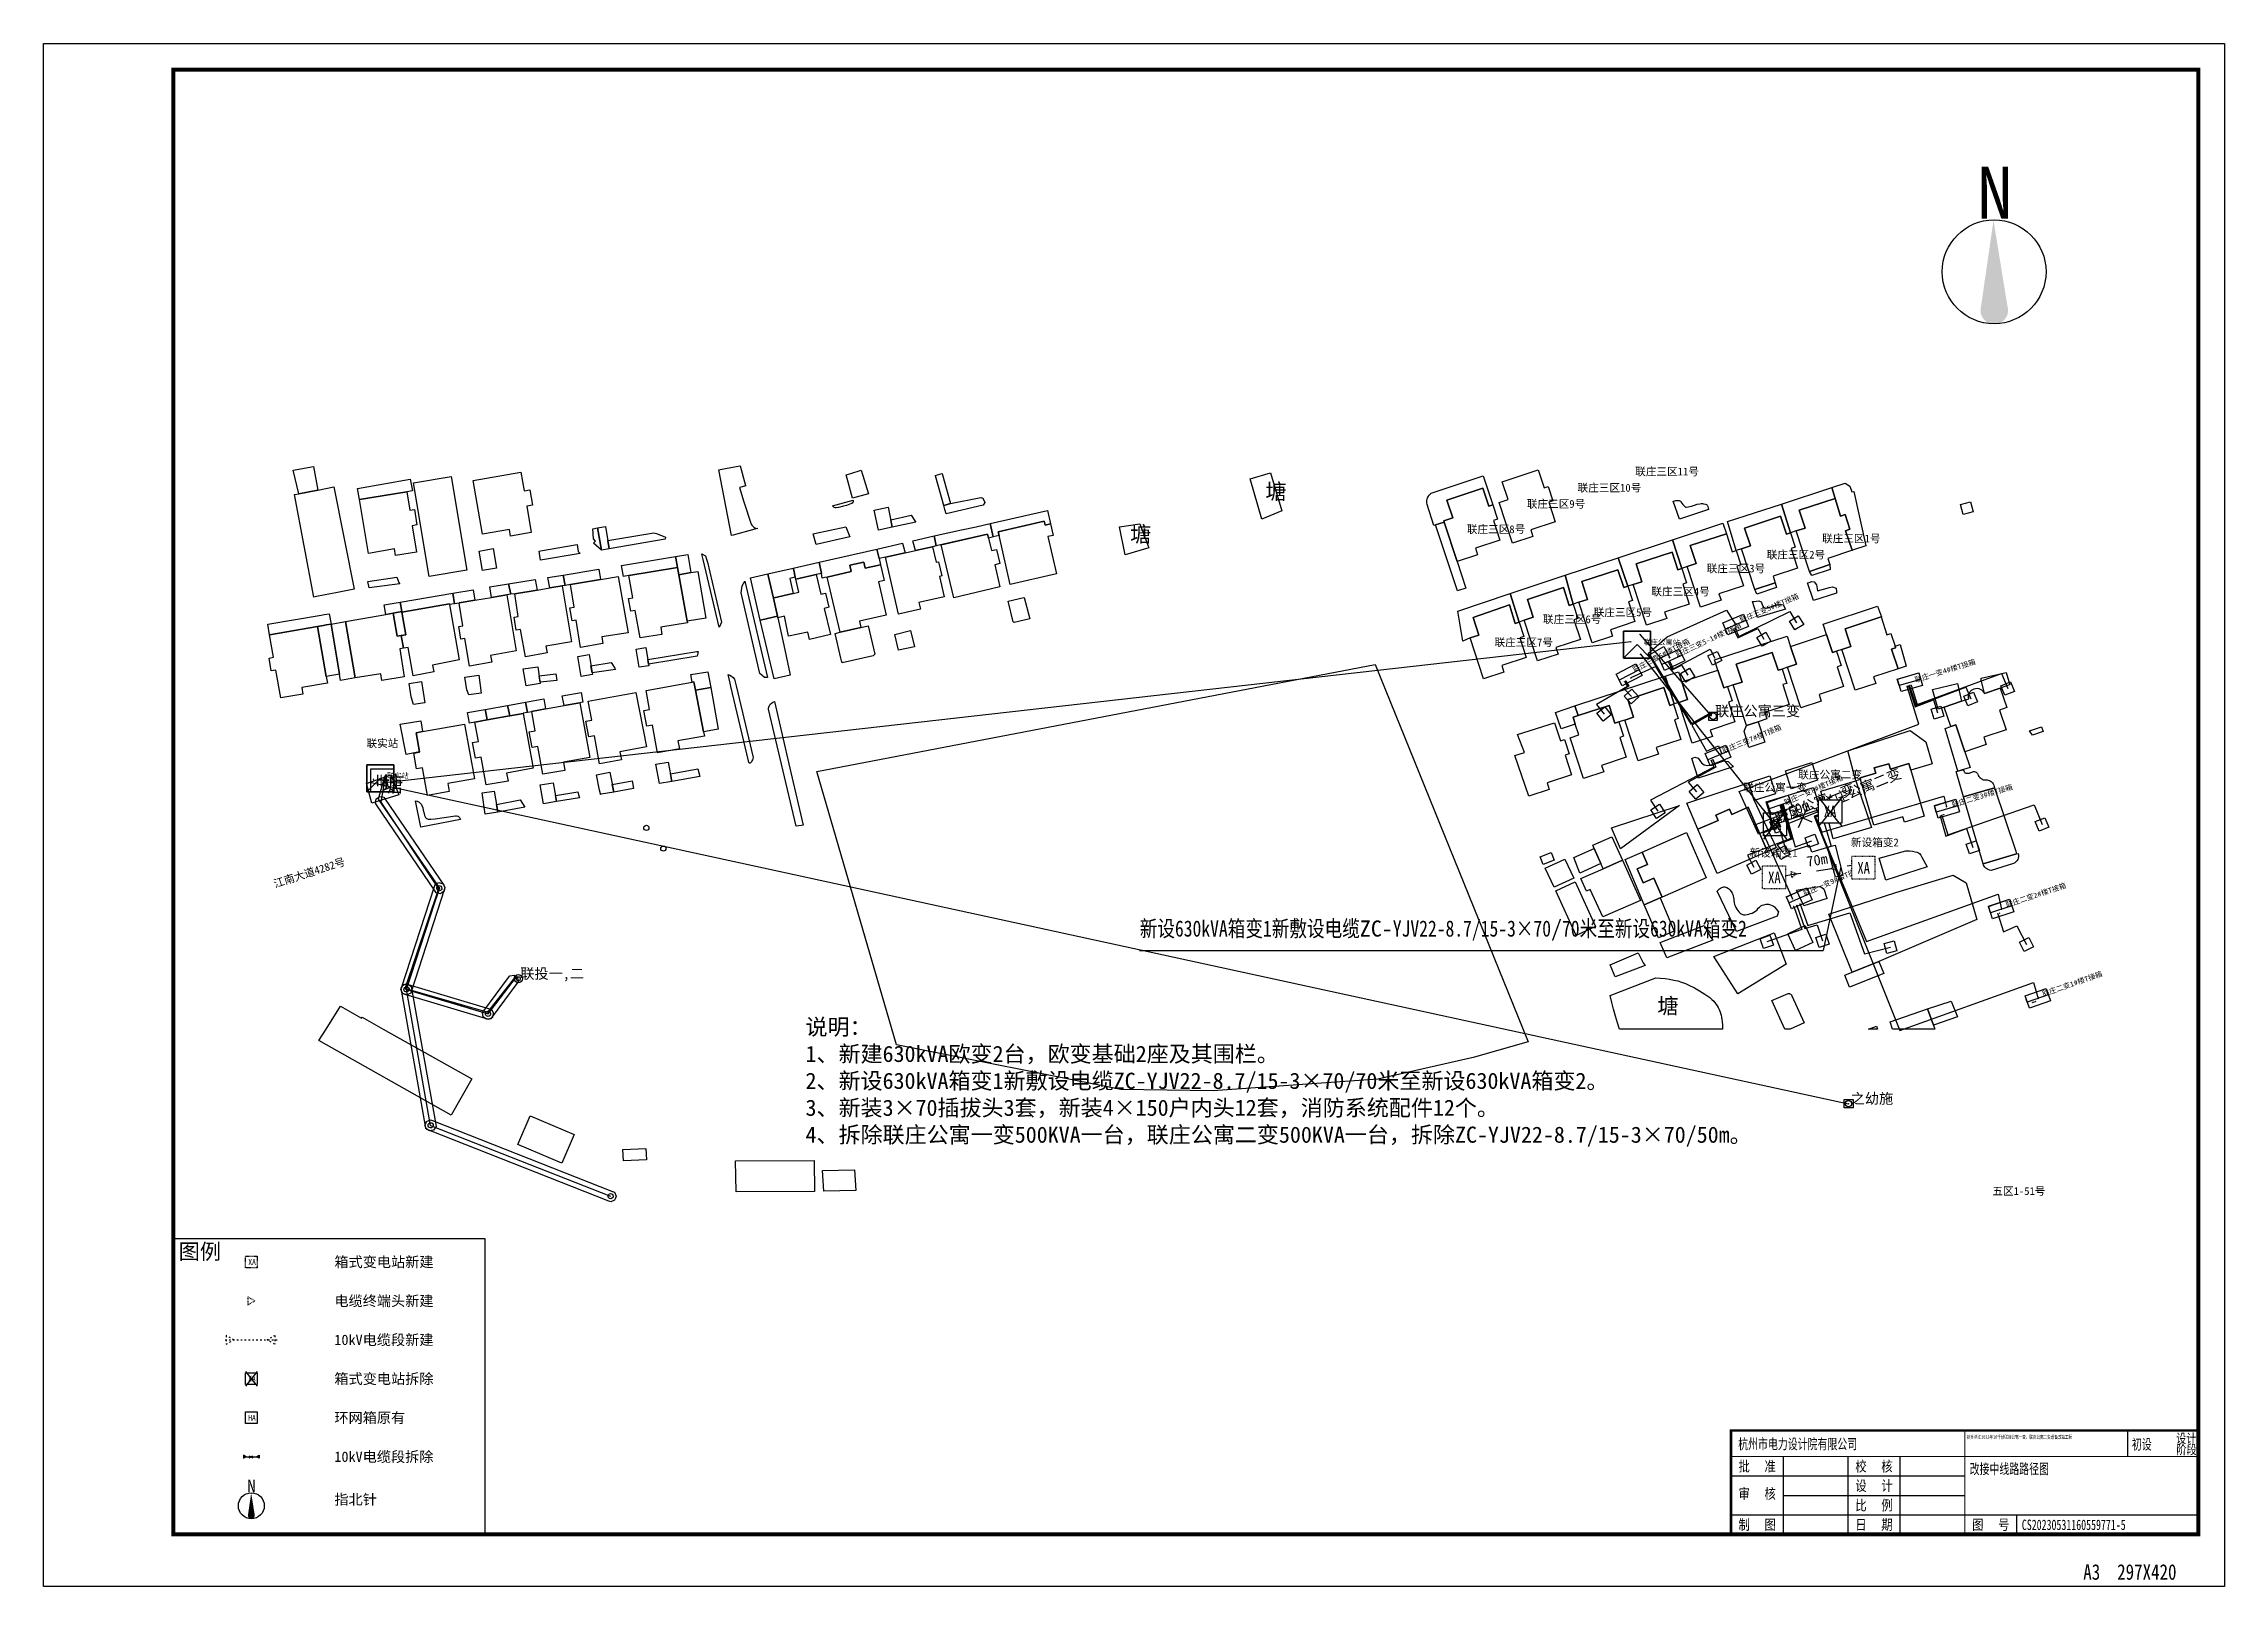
# Model space of a CAD drawing. Extents: x 1225 to 6895, y 909 to 1228.
# Drawn here: x 3325.1 to 3745.1, y 930.5 to 1227.5 of the extents above; entities that cross this region are included whole.
import ezdxf
from ezdxf.enums import TextEntityAlignment as Align

# ---------------------------------------------------------------- set-up
doc = ezdxf.new("R2010")
doc.units = 0
for name, pattern in [('ACAD_ISO02W100', [15, 12, -3]), ('ACAD_ISO03W100', [30, 12, -18]), ('CABLESECTION_NEW', [6, 3, -3]), ('CABLESECTION_REMOVE', [6, 3, 3])]:
    doc.linetypes.add(name, pattern=pattern)
doc.layers.get('0').update_dxf_attribs({"linetype": 'CONTINUOUS'})
for name, color, linetype in [('__0', 1, 'CONTINUOUS'), ('__500', 1, 'CONTINUOUS'), ('__5000', 1, 'CONTINUOUS'), ('__5001', 1, 'CONTINUOUS'), ('___', 1, 'CONTINUOUS'), ('___0', 1, 'CONTINUOUS'), ('___1', 1, 'CONTINUOUS'), ('___2', 1, 'CONTINUOUS'), ('___3', 1, 'CONTINUOUS'), ('___500', 1, 'CONTINUOUS'), ('____0', 1, 'CONTINUOUS'), ('____1', 1, 'CONTINUOUS'), ('____2', 1, 'CONTINUOUS'), ('____3', 1, 'CONTINUOUS'), ('_____1', 7, 'CONTINUOUS'), ('_____2', 1, 'CONTINUOUS'), ('______', 1, 'CONTINUOUS'), ('__T__', 1, 'CONTINUOUS'), ('GESOFTDRAWFRAMETITLELAYER', 3, 'CONTINUOUS'), ('LAY10KV', 7, 'CONTINUOUS'), ('OUT-TITLE', 2, 'CONTINUOUS'), ('PUB_TITLE', 252, 'CONTINUOUS'), ('TABLE', 7, 'CONTINUOUS'), ('TY_DL_TDDJ', 7, 'CONTINUOUS'), ('TY_DLZDT_NEW', 7, 'CONTINUOUS'), ('TY_PDSB_USERNUMBER', 7, 'CONTINUOUS'), ('TY_XSBDZ_REMOVE', 7, 'CONTINUOUS'), ('TY_ZBZ_NEW', 7, 'CONTINUOUS')]:
    doc.layers.add(name, color=color, linetype=linetype)
doc.styles.add('__', font='宋体.ttf')
doc.styles.add('___1', font='simfang.ttf', dxfattribs={"width": 0.8})
doc.styles.add('____0', font='', dxfattribs={"bigfont": 'gvfs.shx'})
doc.styles.get("Standard").update_dxf_attribs({"font": ''})
doc.styles.add('STYLE-__', font='')
doc.styles.get('____0').set_extended_font_data('SimSun')
doc.styles.get('STANDARD').set_extended_font_data('SimSun')
doc.styles.get('STYLE-__').set_extended_font_data('宋体')

msp = doc.modelspace()

# ---------------------------------------------------------------- texts
at = {"color": 1, "insert": (3536.184, 1058.725), "char_height": 3.1104, "width": 192.89929, "attachment_point": 1, "style": 'STYLE-__'}
msp.add_mtext('{\\W0.80000x;新设630kVA箱变1新敷设电缆}ZC-{\\W0.80000x;YJV22-8.7/15-3×70}/{\\W0.80000x;70米至新设630kVA箱变2}', dxfattribs=at)
at = {"insert": (3471.818, 1039.78), "char_height": 3.1104, "width": 192.89929, "attachment_point": 1, "style": 'STYLE-__'}
msp.add_mtext('{\\C1;说明：}\\P{\\C1;1、新建630kVA欧变2台，欧变基础2座及其围栏。}\\P{\\C1;2、新设630kVA箱变1新敷设电缆ZC-YJV22-8.7/15-3×70/70米至新设630kVA箱变2。}\\P{\\C1;3、新装3×70插拔头3套，新装4×150户内头12套，消防系统配件12个。}\\P{\\A1;\\C1;4、拆除联庄公寓一变500KVA一台，联庄公寓二变500KVA一台，拆除ZC-YJV22-8.7/15-3×70/50m。}', dxfattribs=at)
at = {"layer": '__0', "color": 253}
for s, height, p in [('联庄三区10号', 1.5, (3620.512, 1141.276)), ('联庄三区11号', 1.5, (3631.614, 1144.385)), ('联庄三区9号', 1.5, (3610.739, 1138.167)), ('联庄三区8号', 1.5, (3599.184, 1133.284)), ('联庄三区2号', 1.5, (3656.942, 1128.393)), ('联庄三区1号', 1.5, (3667.606, 1131.503)), ('联庄三区3号', 1.5, (3645.387, 1125.729)), ('联庄三区4号', 1.5, (3634.731, 1121.284)), ('联庄三区6号', 1.5, (3613.848, 1115.956)), ('联庄三区5号', 1.5, (3623.621, 1117.292)), ('联庄三区7号', 1.5, (3604.52, 1111.51)), ('联庄公寓', 0.00773, (3521.707, 1064.667)), ('五区', 0.00773, (3699.84, 1032.581)), ('五区1-51号', 1.5, (3700.403, 1005.878))]:
    msp.add_text(s, height=height, dxfattribs=at).set_placement(p)
msp.add_text('江南大道4282号', height=1.5, rotation=17.92403, dxfattribs=at).set_placement((3369.692, 1065.01))
at = {"layer": '__5000', "color": 253}
for p in [(3560.388, 1139.815), (3534.337, 1131.572), (3390.263, 1083.442), (3635.874, 1040.761)]:
    msp.add_text('塘', height=3, dxfattribs=at).set_placement(p)
at = {"layer": '___2', "color": 253}
for s, p in [('联庄公寓站', (3633.215, 1111.819)), ('联实站', (3391.207, 1086.1))]:
    msp.add_text(s, height=1, dxfattribs=at).set_placement(p)
at = {"layer": '____3', "color": 253}
for s, p in [('联庄公寓三变', (3647.012, 1098.047)), ('联投一,二', (3416.893, 1047.498)), ('之幼施', (3673.113, 1023.44))]:
    msp.add_text(s, height=2, dxfattribs=at).set_placement(p)
for s, rotation, p in [('联庄公寓二变', 22.3001, (3667.905, 1080.064)), ('联庄公寓一变', 21.47692, (3658.929, 1077.384))]:
    msp.add_text(s, height=2, rotation=rotation, dxfattribs=at).set_placement(p)
at = {"layer": '__T__', "color": 253}
for s, rotation, p in [('联庄三变5#楼T接箱', 22.78378, (3652.011, 1116.052)), ('联庄三变5-1#楼T接箱', 25.14988, (3639.717, 1109.347)), ('联庄三变6#楼T接箱', 27.76373, (3631.462, 1106.472)), ('联庄一变4#楼T接箱', 17.06899, (3685.647, 1104.534)), ('联庄三变7#楼T接箱', 22.42918, (3648.637, 1090.89)), ('联庄一变8#楼T接箱', 24.22887, (3660.597, 1080.891)), ('联庄二变3#楼T接箱', 16.6838, (3692.754, 1080.505)), ('联庄一变9#楼T接箱', 23.67861, (3664.249, 1063.396)), ('联庄二变2#楼T接箱', 18.32845, (3703.173, 1061.226)), ('联庄二变1#楼T接箱', 19.19222, (3710.215, 1044.049))]:
    msp.add_text(s, height=1, rotation=rotation, dxfattribs=at).set_placement(p)
at = {"layer": 'TY_DL_TDDJ', "color": 1, "insert": (3666.644, 1070.338), "char_height": 2, "attachment_point": 5, "rotation": 8.87376, "style": '__'}
msp.add_mtext('70m', dxfattribs=at)
at = {"layer": 'TY_PDSB_USERNUMBER', "color": 0, "char_height": 1.5, "attachment_point": 5, "style": '__'}
for s, insert in [('联实站', (3390.337, 1092.72)), ('联庄公寓一变', (3658.557, 1084.238)), ('联庄公寓二变', (3669.16, 1086.704))]:
    msp.add_mtext(s, dxfattribs=dict(at, insert=insert))
at = {"layer": 'TY_PDSB_USERNUMBER', "color": 1, "insert": (3658.265, 1071.664), "char_height": 1.5, "attachment_point": 5, "style": '__'}
msp.add_mtext('新设箱变1', dxfattribs=at)

# ---------------------------------------------------------------- blocks, each defined once
blk = doc.blocks.new('A3-420X297_____DWG')
at = {"layer": 'OUT-TITLE', "color": 5}
blk.add_lwpolyline([(0, 0), (0, 297), (420, 297), (420, 0)], close=True, dxfattribs=at)
at = {"layer": 'PUB_TITLE', "color": 4, "const_width": 0.8}
blk.add_lwpolyline([(25, 10), (25, 292), (415, 292), (415, 10)], close=True, dxfattribs=at)
at = {"layer": '_____1', "color": 1, "style": '___1', "width": 0.8}
blk.add_text('A3  297X420', height=3, dxfattribs=at).set_placement((392.82, 1.27))
blk = doc.blocks.new('____')
at = {"layer": 'GESOFTDRAWFRAMETITLELAYER', "color": 4}
for p, q in [((76.34, 20), (76.34, 15)), ((90, 0), (90, 20)), ((10, 15), (10, 0)), ((22.5, 15), (22.5, 0)), ((32.5, 15), (32.5, 0)), ((0, 11.25), (45, 11.25)), ((10, 7.5), (45, 7.5)), ((0, 3.75), (90, 3.75)), ((0, 0), (90, 0)), ((55, 0), (55, 3.75))]:
    blk.add_line(p, q, dxfattribs=at)
at = {"layer": 'GESOFTDRAWFRAMETITLELAYER', "const_width": 0.5}
blk.add_lwpolyline([(0, 0), (0, 20), (90, 20)], dxfattribs=at)
at = {"layer": 'GESOFTDRAWFRAMETITLELAYER', "color": 4, "const_width": 0.2}
for points in [[(45, 20), (45, 0)], [(0, 15), (90, 15)]]:
    blk.add_lwpolyline(points, dxfattribs=at)
at = {"width": 0.7, "flags": 1}
for tag, p in [('设计单位', (1.36, 16.41)), ('设计阶段', (77.18, 16.35)), ('比例', (33, 4.6)), ('日期', (33, 0.85)), ('图号', (55.99, 0.85))]:
    blk.add_attdef(tag, p, '', height=2, dxfattribs=at)
for tag, p in [('工程名称_001', (45.47, 19.23)), ('图纸名称_001', (46.15, 13.98))]:
    blk.add_attdef(tag, text='', height=2, dxfattribs=at).set_placement(p, align=Align.TOP_LEFT)
at = {"flags": 1}
for tag, p in [('审批', (11.15, 11.92)), ('校核', (33.11, 11.91)), ('审核', (11.08, 8.1))]:
    blk.add_attdef(tag, p, '', height=2.5, dxfattribs=at)
at = {"layer": 'GESOFTDRAWFRAMETITLELAYER', "color": 3, "width": 0.8}
for s, height, oblique, p in [('设计', 1.8, 1, (87.65, 18.49)), ('阶段', 1.8, 1, (87.69, 16.34)), ('批', 2, 0.8, (2.5, 13.12)), ('准', 2, 0.8, (7.5, 13.12)), ('校', 2, 0.8, (25, 13.12)), ('核', 2, 1, (30, 13.12)), ('审', 2, 0.8, (2.5, 7.85)), ('核', 2, 0.8, (7.5, 7.85)), ('设', 2, 0.8, (25, 9.38)), ('计', 2, 0.8, (30, 9.38)), ('比', 2, 0.8, (25, 5.62)), ('例', 2, 0.8, (30, 5.62)), ('制', 2, 0.8, (2.5, 1.88)), ('图', 2, 0.8, (7.5, 1.88)), ('日', 2, 0.8, (25, 1.88)), ('期', 2, 0.8, (30, 1.88)), ('图', 2, 1, (47.5, 1.88)), ('号', 2, 1, (52.5, 1.88))]:
    blk.add_text(s, height=height, dxfattribs=dict(at, oblique=oblique)).set_placement(p, align=Align.MIDDLE_CENTER)
blk = doc.blocks.new('DFEF1B0B33D846FFA65A45B310')
for name, p in [('A3-420X297_____DWG', (0, -297)), ('____', (325, -287))]:
    blk.add_blockref(name, p)
at = {"width": 0.7}
for tag, p in [('设计单位', (326.36, -270.59)), ('设计阶段', (402.18, -270.65)), ('比例', (358, -282.4)), ('日期', (358, -286.15)), ('图号', (380.99, -286.15))]:
    blk.add_attdef(tag, p, '', height=2, dxfattribs=at)
for tag, p in [('工程名称_001', (370.47, -267.77)), ('图纸名称_001', (371.15, -273.02))]:
    blk.add_attdef(tag, text='', height=2, dxfattribs=at).set_placement(p, align=Align.TOP_LEFT)
for tag, p in [('审批', (336.15, -275.08)), ('校核', (358.11, -275.09)), ('审核', (336.08, -278.9))]:
    blk.add_attdef(tag, p, '', height=2.5)
blk = doc.blocks.new('LV_HYPERNODE_PIN1')
at = {"color": 0, "linetype": 'BYBLOCK'}
blk.add_lwpolyline([(3482, -1972), (3506, -1986), (3506, -1986), (3119.891399, -1767.898734), (2709.662063, -1600.221034), (2288.677078, -1428.147056), (1849.339378, -1312.043201), (1402.185843, -1193.873854), (943.804603, -1135.731212), (481.309459, -1077.066748), (15.612881, -1080.550094), (-450.083697, -1084.03344), (-910.659939, -1149.60235), (-1367.139347, -1214.588024), (-1810.539519, -1339.418589), (-2246.189463, -1462.067231), (-2661.762109, -1640.398545), (-3066.717385, -1814.173714), (-3446, -2038), (-3446, -2038), (-3066.716014, -1814.172905), (-2718.839064, -1544.138705), (-2361.841508, -1267.024775), (-2043.885549, -945.89607), (-1720.273301, -619.054632), (-1442.728941, -252.312631), (-1162.693733, 117.720731), (-934.534994, 521.788117), (-706.376255, 925.855502), (-534.170956, 1356.736626), (-363.497383, 1783.785161), (-250.800076, 2229.644617), (-140.07256, 2667.711071), (-87.214174, 3116.448885), (-35.706219, 3553.722305), (-40, 3994), (-40, 3994), (-35.706219, 3553.722305), (24.304085, 3117.51127), (85.887735, 2669.863695), (205.104804, 2233.987822), (326.442691, 1790.357916), (505.36236, 1366.639802), (685.887761, 939.118987), (921.817026, 539.472764), (1157.746292, 139.82654), (1444.863601, -224.803811), (1729.427066, -586.190859), (2059.258368, -906.807227), (2383.324679, -1221.81967), (2745.555659, -1492.081827), (3098.53233, -1755.439303), (3482, -1972)], close=True, dxfattribs=at)
blk = doc.blocks.new('HYPERNODE_PIN1_2')
at = {"color": 0, "linetype": 'BYBLOCK'}
blk.add_lwpolyline([(3482, -1972), (3506, -1986), (3506, -1986), (3119.891399, -1767.898734), (2709.662063, -1600.221034), (2288.677078, -1428.147056), (1849.339378, -1312.043201), (1402.185843, -1193.873854), (943.804603, -1135.731212), (481.309459, -1077.066748), (15.612881, -1080.550094), (-450.083697, -1084.03344), (-910.659939, -1149.60235), (-1367.139347, -1214.588024), (-1810.539519, -1339.418589), (-2246.189463, -1462.067231), (-2661.762109, -1640.398545), (-3066.717385, -1814.173714), (-3446, -2038), (-3446, -2038), (-3066.716014, -1814.172905), (-2718.839064, -1544.138705), (-2361.841508, -1267.024775), (-2043.885549, -945.89607), (-1720.273301, -619.054632), (-1442.728941, -252.312631), (-1162.693733, 117.720731), (-934.534994, 521.788117), (-706.376255, 925.855502), (-534.170956, 1356.736626), (-363.497383, 1783.785161), (-250.800076, 2229.644617), (-140.07256, 2667.711071), (-87.214174, 3116.448885), (-35.706219, 3553.722305), (-40, 3994), (-40, 3994), (-35.706219, 3553.722305), (24.304085, 3117.51127), (85.887735, 2669.863695), (205.104804, 2233.987822), (326.442691, 1790.357916), (505.36236, 1366.639802), (685.887761, 939.118987), (921.817026, 539.472764), (1157.746292, 139.82654), (1444.863601, -224.803811), (1729.427066, -586.190859), (2059.258368, -906.807227), (2383.324679, -1221.81967), (2745.555659, -1492.081827), (3098.53233, -1755.439303), (3482, -1972)], close=True, dxfattribs=at)
blk = doc.blocks.new('TRANS_SET_LOCATION_7')
at = {"color": 0, "linetype": 'BYBLOCK'}
blk.add_lwpolyline([(-4000, 4000), (4000, 4000), (4000, -4000), (-4000, -4000), (-4000, 4000)], close=True, dxfattribs=at)
blk.add_lwpolyline([(3125, 0, -1), (-3125, 0, -1), (3125, 0)], format="xyb", close=True, dxfattribs=at)
blk = doc.blocks.new('HV_CABLE_JOINT_LOCATION')
at = {"color": 0, "linetype": 'BYBLOCK'}
blk.add_lwpolyline([(0, 2400), (-2560, -2600), (2920, -2600), (0, 2400)], close=True, dxfattribs=at)
blk = doc.blocks.new('CABLEWELL_LOCATION')
at = {"color": 0, "linetype": 'BYBLOCK'}
blk.add_lwpolyline([(0, 5098, -1), (0, -4822, -1), (0, 5098)], format="xyb", close=True, dxfattribs=at)
blk = doc.blocks.new('LV_T_BOX_LOCATION')
at = {"color": 0, "linetype": 'BYBLOCK'}
for points in [[(-7349, 71), (-7349, 4381), (6996, 4381), (6996, 71), (-7349, 71)], [(-7297, -3996), (-7297, 4405), (6984, 4405), (6984, -3996), (-7297, -3996)]]:
    blk.add_lwpolyline(points, close=True, dxfattribs=at)
blk = doc.blocks.new('SUPPLY_POINT_LOCATION')
at = {"color": 0, "linetype": 'BYBLOCK'}
blk.add_lwpolyline([(-4987, 4987), (4987, 4987), (4987, -4987), (-4987, -4987), (-4987, 4987)], close=True, dxfattribs=at)
blk = doc.blocks.new('TRANS_SET_LOCATION_2')
at = {"color": 0, "linetype": 'BYBLOCK'}
for radius in [3962, 1902]:
    blk.add_circle((71, 71), radius, dxfattribs=at)
blk = doc.blocks.new('SWITCH_STN_LOCATION')
at = {"color": 0, "linetype": 'BYBLOCK'}
for points in [[(-200000, 200000), (-200000, -200000), (200000, -200000), (200000, 200000), (-200000, 200000)], [(-200000, 200000), (200000, 200000), (200000, -200000), (-200000, -200000), (-200000, 200000)], [(-200000, -200000), (0, 0), (200000, -200000), (-200000, -200000)]]:
    blk.add_lwpolyline(points, close=True, dxfattribs=at)
blk = doc.blocks.new('TRANS_SET_LOCATION_8')
at = {"color": 0, "linetype": 'BYBLOCK'}
blk.add_lwpolyline([(-6277, -5852), (-6277, 5758), (6113, 5758), (6113, -5852), (-6277, -5852)], close=True, dxfattribs=at)
blk.add_circle((-131, 100), 4277, dxfattribs=at)
blk = doc.blocks.new('TD_RINGNETWORKCABINET_ORIG')
at = {"color": 3, "ltscale": 0.37}
blk.add_lwpolyline([(-6, 6), (6, 6), (6, -6), (-6, -6)], close=True, dxfattribs=at)
at = {"color": 3, "ltscale": 0.002, "style": '____0', "width": 0.8}
blk.add_text('HA', height=6, dxfattribs=at).set_placement((-3.2, -0.1), align=Align.MIDDLE_LEFT)
at = {"width": 0.8}
blk.add_attdef('模块编号', text='', height=3, dxfattribs=at).set_placement((0.9, 7.1), align=Align.CENTER)
at = {"width": 0.8, "flags": 1}
blk.add_attdef('电压等级', text='', height=3, dxfattribs=at).set_placement((14.7, -0.2), align=Align.CENTER)
at = {"width": 0.8}
blk.add_attdef('设备编号', text='', height=3, dxfattribs=at).set_placement((-2.2, -10.1), align=Align.RIGHT)
at = {"width": 0.8, "flags": 1}
blk.add_attdef('是否为标准化定制设备', (3.4, -10.2), '', height=3, dxfattribs=at)
blk = doc.blocks.new('TD_BOXTYPESUBSTATION_REMOV')
at = {"color": 0, "ltscale": 0.37}
for p, q in [((-6, 7.5), (6, -7.7)), ((6, 7.5), (-6, -7.7))]:
    blk.add_line(p, q, dxfattribs=at)
blk.add_lwpolyline([(-6, 6), (6, 6), (6, -6), (-6, -6)], close=True, dxfattribs=at)
at = {"color": 0, "ltscale": 0.002, "style": '____0', "width": 0.8}
blk.add_text('XA', height=6, dxfattribs=at).set_placement((-3.3, 0.1), align=Align.MIDDLE_LEFT)
at = {"width": 0.8, "flags": 1}
for tag, p in [('模块编号', (-0.4, 9)), ('电压等级', (14.9, -1.1))]:
    blk.add_attdef(tag, text='', height=3, dxfattribs=at).set_placement(p, align=Align.CENTER)
at = {"width": 0.8}
blk.add_attdef('设备编号', text='', height=3, dxfattribs=at).set_placement((-0.8, -12.1), align=Align.RIGHT)
at = {"width": 0.8, "flags": 1}
blk.add_attdef('是否为标准化定制设备', (0.4, -12.2), '', height=3, dxfattribs=at)
blk = doc.blocks.new('TD_BOXTYPESUBSTATION_NEW')
at = {"color": 1, "linetype": 'ACAD_ISO03W100', "ltscale": 0.0185}
blk.add_lwpolyline([(-6, 6), (6, 6), (6, -6), (-6, -6)], close=True, dxfattribs=at)
at = {"color": 1, "ltscale": 0.002, "style": '____0', "width": 0.8}
blk.add_text('XA', height=6, dxfattribs=at).set_placement((-3.1, -0.1), align=Align.MIDDLE_LEFT)
at = {"width": 0.8}
blk.add_attdef('模块编号', text='', height=3, dxfattribs=at).set_placement((1.2, 6.8), align=Align.CENTER)
at = {"width": 0.8, "flags": 1}
blk.add_attdef('电压等级', text='', height=3, dxfattribs=at).set_placement((15.6, 0.1), align=Align.CENTER)
at = {"width": 0.8}
blk.add_attdef('设备编号', text='', height=3, dxfattribs=at).set_placement((-0.5, -10.7), align=Align.RIGHT)
at = {"width": 0.8, "flags": 1}
blk.add_attdef('是否为标准化定制设备', (1.5, -10.7), '', height=3, dxfattribs=at)
blk = doc.blocks.new('TD_CABLETERMINAL_NEW')
at = {"color": 1, "linetype": 'ACAD_ISO03W100', "ltscale": 0.0185}
for p, q in [((-0.02, 1.57), (-0.02, -1.58)), ((2.71, -0.01), (-0.02, 1.57)), ((-0.02, -1.58), (2.71, -0.01))]:
    blk.add_line(p, q, dxfattribs=at)
at = {"width": 0.8, "flags": 1}
blk.add_attdef('设备编号', text='', height=3, dxfattribs=at).set_placement((-1.17, -0.93), align=Align.RIGHT)
blk.add_attdef('电压等级', text='', height=3, dxfattribs=at).set_placement((13.07, -0.97), align=Align.CENTER)
blk = doc.blocks.new('TD_BEHINDTHE')
at = {"linetype": 'ACAD_ISO03W100'}
h = blk.add_hatch(color=256, dxfattribs=at)
edge = h.paths.add_edge_path()
edge.add_line((-0.08, 10.02), (-2.48, -6.53))
edge.add_arc((0.07, -7.31), 2.66, 162.9558, 376.3804)
edge.add_line((2.61, -6.56), (-0.08, 10.02))
blk.add_circle((0.03, 0.11), 10)
blk.add_text('N', height=10).set_placement((-3.23, 10.32))
blk = doc.blocks.new('TD_CABLESECTION_NEW')
at = {"color": 1, "linetype": 'ACAD_ISO03W100', "ltscale": 0.05}
for p, q in [((-9.17, 0.43), (11.01, 0.43)), ((-8.72, 2.08), (-8.72, -1.22)), ((-5.85, 0.43), (-8.72, 2.08)), ((-8.72, -1.22), (-5.85, 0.43)), ((7.06, 0.43), (9.93, 2.08)), ((9.93, -1.22), (7.06, 0.43)), ((9.93, 2.08), (9.93, -1.22))]:
    blk.add_line(p, q, dxfattribs=at)
at = {"color": 7, "linetype": 'ACAD_ISO02W100', "width": 0.8, "flags": 1}
blk.add_attdef('电压等级', text='', height=3, dxfattribs=at).set_placement((20.11, -1.13), align=Align.CENTER)
blk = doc.blocks.new('TD_CABLESECTION_REMOVE')
at = {"linetype": 'ACAD_ISO03W100'}
h = blk.add_hatch(color=0, dxfattribs=at)
h.paths.add_polyline_path([(-2.96, 0.56), (-2.96, 0), (-2.01, 0), (-2, 0.01)])
h.paths.add_polyline_path([(-2.01, 0), (-2.96, 0), (-2.96, -0.54)])
h.paths.add_polyline_path([(3.09, 0), (3.09, 0.56), (2.13, 0.01), (2.14, 0)])
h.paths.add_polyline_path([(3.09, -0.54), (3.09, 0), (2.14, 0)])
at = {"color": 0, "ltscale": 0.01}
for p, q in [((-3.09, 0), (3.26, 0)), ((-0.71, 0.41), (0.69, -0.4)), ((-0.7, -0.41), (0.7, 0.41))]:
    blk.add_line(p, q, dxfattribs=at)
at = {"color": 0}
for p, q in [((-2.96, 0.56), (-2.96, -0.54)), ((-2, 0.01), (-2.96, 0.56)), ((-2.96, -0.54), (-2, 0.01)), ((2.13, 0.01), (3.09, 0.56)), ((3.09, -0.54), (2.13, 0.01)), ((3.09, 0.56), (3.09, -0.54))]:
    blk.add_line(p, q, dxfattribs=at)
blk = doc.blocks.new('F13068B8D551436FA52F5E19CB')
at = {"xscale": 0.5, "yscale": 0.5, "zscale": 0.5}
blk.add_blockref('TD_BEHINDTHE', (0.1, 0.04), dxfattribs=at)
blk = doc.blocks.new('____20230531060235')
at = {"layer": 'TABLE', "color": 0}
for p, q in [((0, 0), (120, 0)), ((0, 0), (0, -113.92)), ((120, 0), (120, -113.92)), ((0, -113.92), (120, -113.92))]:
    blk.add_line(p, q, dxfattribs=at)
at = {"xscale": 0.37, "yscale": 0.37, "zscale": 0.37}
for name, p in [('TD_BOXTYPESUBSTATION_NEW', (30, -9)), ('TD_BOXTYPESUBSTATION_REMOV', (30, -53.96)), ('TD_RINGNETWORKCABINET_ORIG', (30, -69))]:
    blk.add_blockref(name, p, dxfattribs=at)
for name, p in [('TD_CABLETERMINAL_NEW', (28.65, -23.99)), ('TD_CABLESECTION_NEW', (29.08, -39.43)), ('TD_CABLESECTION_REMOVE', (29.91, -84.01)), ('F13068B8D551436FA52F5E19CB', (29.89, -102.98))]:
    blk.add_blockref(name, p)
at = {"layer": 'TABLE', "attachment_point": 1, "style": '__'}
for s, insert, char_height in [('图例', (2, -2), 6), ('箱式变电站新建', (62, -7), 4), ('电缆终端头新建', (62, -22), 4), ('10kV电缆段新建', (62, -37), 4), ('箱式变电站拆除', (62, -52), 4), ('环网箱原有', (62, -67), 4), ('10kV电缆段拆除', (62, -82), 4), ('指北针', (62, -98.46), 4)]:
    blk.add_mtext(s, dxfattribs=dict(at, insert=insert, char_height=char_height))

# ---------------------------------------------------------------- linework, layer by layer
at = {"color": 1}
for p in [(3671.205, 1069.026), (3536.124, 1052.95)]:
    msp.add_line(p, (3667.79, 1052.95), dxfattribs=at)
at = {"layer": '__500', "color": 253}
for points in [[(3477.029, 1138.542), (3480.976, 1139.651), (3480.984, 1139.43), (3480.971, 1139.339), (3480.927, 1139.221), (3480.79, 1139.072), (3480.683, 1139.004), (3480.377, 1138.866), (3479.694, 1138.635), (3479.16, 1138.48), (3478.168, 1138.236), (3477.714, 1138.171), (3477.543, 1138.179), (3477.328, 1138.256), (3477.23, 1138.327), (3477.029, 1138.542)], [(3499.763, 1138.968), (3505.562, 1140.179), (3505.97, 1140.004), (3505.958, 1139.998), (3506.366, 1139.163), (3506.058, 1138.645), (3498.938, 1136.983), (3498.651, 1137.813), (3498.429, 1138.606), (3499.763, 1138.968)], [(3639.653, 1139.57), (3640.099, 1139.566), (3640.214, 1139.539), (3640.332, 1139.46), (3640.414, 1139.345), (3640.578, 1139.056), (3640.783, 1138.794), (3641.237, 1138.328), (3641.312, 1138.287), (3641.397, 1138.281), (3641.813, 1138.342), (3642.444, 1138.489), (3643.058, 1138.697), (3643.537, 1138.851), (3644.032, 1138.945), (3644.315, 1138.972), (3644.589, 1138.982), (3644.785, 1138.962), (3645.159, 1138.862), (3645.319, 1138.78), (3645.448, 1138.655), (3645.586, 1138.415), (3645.67, 1138.152), (3645.741, 1137.855), (3640.142, 1135.98), (3638.954, 1139.444), (3639.246, 1139.518), (3639.463, 1139.554), (3639.653, 1139.57)], [(3473.57, 1133.214), (3479.565, 1134.473), (3480.232, 1132.881), (3480.357, 1132.592), (3473.864, 1131.105), (3473.281, 1133.146), (3473.57, 1133.214)], [(3492.897, 1135.632), (3493.059, 1135.398), (3488.534, 1134.429), (3488.228, 1135.86), (3492.197, 1136.756), (3492.897, 1135.632)], [(3420.802, 1129.899), (3427.815, 1131.1), (3428.063, 1129.779), (3428.413, 1129.342), (3420.81, 1128.076), (3420.507, 1129.845), (3420.802, 1129.899)], [(3442.611, 1133.353), (3443.101, 1133.189), (3444.831, 1132.488), (3444.814, 1132.117), (3434.021, 1130.288), (3433.756, 1131.853), (3442.611, 1133.353)], [(3451.859, 1129.24), (3451.882, 1129.294), (3452.556, 1128.91), (3452.783, 1128.256), (3452.937, 1127.671), (3455.66, 1116.156), (3455.28, 1115.271), (3455.21, 1115.17), (3452.108, 1128.194), (3451.975, 1128.752), (3451.859, 1129.24)], [(3665.179, 1125.878), (3669.112, 1127.221), (3669.17, 1126.263), (3665.602, 1125.117), (3665.179, 1125.878)], [(3387.545, 1123.951), (3393.092, 1124.83), (3393.526, 1123.816), (3393.686, 1123.523), (3387.77, 1122.772), (3387.545, 1123.951)], [(3459.415, 1121.814), (3459.596, 1123.123), (3460.13, 1124.036), (3464.478, 1105.508), (3463.926, 1105.474), (3463.01, 1106.239), (3459.415, 1121.814)], [(3654.653, 1122.455), (3658.585, 1123.746), (3658.853, 1122.806), (3655.051, 1121.566), (3654.653, 1122.455)], [(3665.111, 1123.811), (3665.609, 1123.974), (3666.1, 1123.896), (3666.514, 1123.323), (3666.716, 1122.151), (3669.012, 1122.853), (3669.639, 1122.972), (3670.316, 1122.708), (3670.396, 1122.069), (3670.387, 1121.75), (3665.948, 1120.299), (3664.827, 1123.712), (3665.111, 1123.811)], [(3654.527, 1120.148), (3655.447, 1120.248), (3655.844, 1120.077), (3656.169, 1119.208), (3656.375, 1118.887), (3656.845, 1118.833), (3658.917, 1119.485), (3659.472, 1119.632), (3660.122, 1119.485), (3660.577, 1118.657), (3655.195, 1117.044), (3654.222, 1120.109), (3654.527, 1120.148)], [(3450.874, 1110.47), (3451.147, 1110.521), (3450.97, 1109.586), (3441.611, 1108.063), (3441.466, 1108.962), (3450.874, 1110.47)], [(3420.532, 1105.8), (3423.75, 1106.174), (3423.926, 1104.924), (3420.701, 1104.614), (3420.532, 1105.8)], [(3430.499, 1107.756), (3434.392, 1108.4), (3435.088, 1107.272), (3435.208, 1107.066), (3430.726, 1106.374), (3430.499, 1107.756)], [(3457.24, 1105.953), (3457.552, 1105.77), (3457.869, 1105.501), (3458.13, 1105.177), (3458.257, 1104.644), (3458.442, 1103.864), (3461.717, 1090.088), (3461.67, 1089.863), (3461.599, 1089.645), (3461.508, 1089.442), (3461.396, 1089.25), (3461.153, 1089.035), (3461.016, 1089.035), (3460.899, 1089.153), (3460.815, 1089.465), (3457.453, 1103.745), (3457.297, 1104.41), (3456.903, 1106.083), (3457.24, 1105.953)], [(3465.54, 1100.748), (3465.821, 1100.869), (3468.805, 1088.068), (3469.008, 1087.197), (3471.371, 1077.059), (3471.071, 1077.023), (3469.997, 1076.888), (3464.667, 1099.414), (3464.692, 1099.602), (3464.738, 1099.786), (3464.804, 1099.963), (3464.891, 1100.132), (3465.033, 1100.336), (3465.204, 1100.516), (3465.54, 1100.748)], [(3707.541, 1095.218), (3709.881, 1095.99), (3710.18, 1095.086), (3708.133, 1094.411), (3707.541, 1095.218)], [(3445.788, 1086.954), (3451.091, 1087.897), (3451.459, 1086.408), (3446.058, 1085.479), (3445.788, 1086.954)], [(3642.777, 1090.04), (3643.096, 1090.143), (3643.707, 1089.955), (3644.351, 1089.057), (3644.883, 1088.687), (3645.52, 1088.549), (3646.293, 1088.64), (3648.079, 1089.251), (3648.7, 1089.483), (3649.491, 1089.345), (3650.294, 1088.543), (3650.463, 1088.282), (3643.731, 1086.114), (3642.497, 1089.933), (3642.777, 1090.04)], [(3434.592, 1084.904), (3438.446, 1085.634), (3438.719, 1084.129), (3434.897, 1083.435), (3434.592, 1084.904)], [(3694.736, 1087.752), (3694.892, 1087.561), (3694.99, 1087.335), (3695.028, 1087.247), (3695.091, 1087.171), (3695.174, 1087.116), (3695.265, 1087.087), (3695.341, 1087.077), (3695.531, 1087.064), (3695.766, 1087.068), (3696.001, 1087.106), (3696.227, 1087.178), (3696.439, 1087.28), (3696.595, 1087.35), (3696.766, 1087.387), (3696.94, 1087.39), (3697.108, 1087.358), (3697.27, 1087.287), (3697.414, 1087.175), (3697.526, 1087.031), (3697.596, 1086.869), (3697.684, 1086.642), (3697.813, 1086.432), (3697.977, 1086.247), (3698.167, 1086.096), (3698.375, 1085.964), (3698.517, 1085.881), (3698.64, 1085.825), (3698.772, 1085.787), (3698.908, 1085.769), (3699.043, 1085.772), (3699.234, 1085.78), (3699.426, 1085.768), (3699.616, 1085.735), (3699.8, 1085.684), (3699.978, 1085.608), (3700.144, 1085.504), (3700.291, 1085.375), (3700.414, 1085.226), (3700.552, 1085.005), (3700.664, 1084.768), (3700.748, 1084.52), (3700.802, 1084.265), (3694.843, 1082.532), (3694.266, 1084.514), (3693.435, 1087.373), (3694.736, 1087.752)], [(3694.843, 1082.532), (3700.802, 1084.265), (3704.916, 1072.069), (3705.076, 1071.543), (3698.604, 1069.598), (3694.843, 1082.532)], [(3397.051, 1081.658), (3397.274, 1081.56), (3397.401, 1081.486), (3397.614, 1081.322), (3397.701, 1081.233), (3397.842, 1081.043), (3397.948, 1080.842), (3398.094, 1080.428), (3398.214, 1079.983), (3398.365, 1079.322), (3398.455, 1078.96), (3398.552, 1078.702), (3398.64, 1078.553), (3398.765, 1078.416), (3398.843, 1078.358), (3399.015, 1078.278), (3399.121, 1078.249), (3399.312, 1078.222), (3399.688, 1078.217), (3400.504, 1078.29), (3403.973, 1078.799), (3404.433, 1078.838), (3404.614, 1078.838), (3404.835, 1078.806), (3404.926, 1078.775), (3405.081, 1078.676), (3405.177, 1078.567), (3405.385, 1078.177), (3397.765, 1076.7), (3396.728, 1081.739), (3397.051, 1081.658)], [(3412.31, 1081.067), (3416.882, 1081.956), (3417.778, 1080.513), (3412.572, 1079.59), (3412.31, 1081.067)], [(3423.669, 1082.781), (3427.939, 1083.508), (3428.089, 1082.911), (3428.311, 1082.354), (3423.882, 1081.6), (3423.669, 1082.781)], [(3678.613, 1070.728), (3683.729, 1072.112), (3684.428, 1072.101), (3685.006, 1072.043), (3685.542, 1071.952), (3685.944, 1071.864), (3686.188, 1071.763), (3686.392, 1071.594), (3686.636, 1071.263), (3686.813, 1070.892), (3687.843, 1069.049), (3679.907, 1066.494), (3678.613, 1070.728)], [(3705.076, 1071.543), (3705.352, 1071.627), (3705.424, 1071.326), (3705.435, 1071.026), (3705.388, 1070.73), (3705.284, 1070.449), (3705.134, 1070.203), (3704.941, 1069.988), (3704.711, 1069.814), (3704.453, 1069.686), (3700.137, 1068.369), (3699.857, 1068.418), (3699.589, 1068.51), (3699.339, 1068.643), (3699.113, 1068.815), (3698.948, 1068.984), (3698.806, 1069.173), (3698.691, 1069.379), (3698.604, 1069.598), (3705.076, 1071.543)], [(3668.918, 1059.943), (3681.794, 1064.083), (3692.862, 1067.455), (3695.352, 1065.967), (3697.421, 1058.939), (3678.548, 1050.829), (3673.409, 1048.78), (3668.918, 1059.943)], [(3647.623, 1064.624), (3647.816, 1064.799), (3648.034, 1064.947), (3648.27, 1065.064), (3648.517, 1065.147), (3648.704, 1065.175), (3648.895, 1065.169), (3649.083, 1065.128), (3649.257, 1065.055), (3649.564, 1064.861), (3649.837, 1064.62), (3650.093, 1064.312), (3650.301, 1063.971), (3650.421, 1063.698), (3650.509, 1063.41), (3650.56, 1063.115), (3650.576, 1062.817), (3650.592, 1062.483), (3650.643, 1062.151), (3650.73, 1061.827), (3650.85, 1061.515), (3651, 1061.211), (3651.169, 1060.917), (3651.358, 1060.635), (3651.566, 1060.367), (3651.694, 1060.23), (3651.84, 1060.108), (3651.999, 1060.005), (3652.169, 1059.924), (3652.325, 1059.871), (3652.488, 1059.837), (3652.653, 1059.825), (3652.818, 1059.833), (3653.149, 1059.881), (3653.478, 1059.948), (3653.802, 1060.036), (3654.119, 1060.143), (3654.467, 1060.302), (3654.79, 1060.513), (3655.079, 1060.769), (3655.324, 1061.062), (3655.533, 1061.303), (3655.785, 1061.507), (3656.069, 1061.662), (3656.372, 1061.762), (3656.811, 1061.83), (3657.255, 1061.828), (3657.646, 1061.76), (3658.02, 1061.625), (3658.24, 1061.497), (3658.432, 1061.33), (3658.638, 1061.08), (3658.806, 1060.803), (3659.229, 1060.378), (3658.956, 1059.574), (3651.12, 1056.603), (3647.419, 1064.349), (3647.623, 1064.624)], [(3662.985, 1064.627), (3665.011, 1064.958), (3667.047, 1065.291), (3667.321, 1065.215), (3667.573, 1065.085), (3667.819, 1064.878), (3668.01, 1064.62), (3668.475, 1063.218), (3668.57, 1062.933), (3664.11, 1061.547), (3662.679, 1064.572), (3662.985, 1064.627)], [(3636.711, 1054.621), (3644.883, 1057.757), (3646.204, 1055.43), (3646.58, 1054.899), (3637.684, 1051.558), (3636.433, 1054.506), (3636.711, 1054.621)], [(3646.777, 1051.771), (3658.369, 1056.312), (3660.713, 1050.327), (3651.361, 1044.608), (3646.777, 1051.771)], [(3633.15, 1050.578), (3633.544, 1050.037), (3627.749, 1047.884), (3626.774, 1050.171), (3632.159, 1052.467), (3633.15, 1050.578)]]:
    msp.add_lwpolyline(points, close=True, dxfattribs=at)
at = {"layer": '__5001', "color": 253}
for points in [[(3559.728, 1135.99), (3557.452, 1143.754), (3561.361, 1144.93), (3563.576, 1137.569), (3559.728, 1135.99)], [(3533.352, 1129.099), (3532.301, 1134.482), (3536.224, 1135.052), (3537.937, 1130.447), (3533.352, 1129.099)], [(3388.326, 1081.325), (3387.3, 1085.101), (3391.969, 1086.758), (3393.474, 1082.908), (3388.326, 1081.325)], [(3626.813, 1044.272), (3635.609, 1047.65), (3636.484, 1047.619), (3637.357, 1047.542), (3638.225, 1047.422), (3639.084, 1047.257), (3639.826, 1047.072), (3640.557, 1046.844), (3641.273, 1046.574), (3641.971, 1046.262), (3643.009, 1045.732), (3644.023, 1045.156), (3645.01, 1044.534), (3645.967, 1043.87), (3646.378, 1043.537), (3646.756, 1043.163), (3647.094, 1042.753), (3647.388, 1042.314), (3647.583, 1041.967), (3647.759, 1041.607), (3647.915, 1041.237), (3648.051, 1040.858), (3648.164, 1040.472), (3648.256, 1040.082), (3648.325, 1039.687), (3648.372, 1039.292), (3648.415, 1038.554), (3648.409, 1037.815), (3628.582, 1037.815), (3628.183, 1039.023), (3627.797, 1040.323), (3627.44, 1041.632), (3627.112, 1042.949), (3626.813, 1044.272)]]:
    msp.add_lwpolyline(points, close=True, dxfattribs=at)
at = {"layer": '___3', "color": 253}
msp.add_lwpolyline([(3582.035, 1028.143), (3550.325, 1025.917), (3532.52, 1026.198), (3489.348, 1034.76), (3473.996, 1087.393), (3581.512, 1107.979), (3611.012, 1035.331), (3600.395, 1032.315), (3582.035, 1028.143)], close=True, dxfattribs=at)
at = {"layer": '___500', "color": 253}
for points in [[(3377.066, 1146.118), (3377.909, 1141.586), (3374.238, 1140.878), (3373.165, 1145.394), (3377.066, 1146.118)], [(3385.558, 1141.877), (3395.7, 1143.684), (3396.102, 1141.429), (3395.013, 1141.235), (3385.917, 1139.736), (3385.558, 1141.877)], [(3403.554, 1144.194), (3406.585, 1126.152), (3399.363, 1124.947), (3396.351, 1142.998), (3403.554, 1144.194)], [(3407.812, 1143.441), (3417.024, 1145.003), (3417.632, 1141.45), (3418.751, 1141.642), (3419.256, 1138.689), (3418.138, 1138.498), (3419.01, 1133.401), (3415.014, 1132.707), (3414.786, 1134.019), (3409.642, 1133.108), (3407.812, 1143.441)], [(3459.179, 1146.251), (3459.207, 1146.256), (3460.285, 1142.479), (3460.302, 1142.419), (3459.131, 1142.069), (3459.962, 1139.288), (3461.368, 1135.013), (3461.493, 1134.798), (3461.653, 1134.609), (3461.844, 1134.45), (3462.059, 1134.326), (3462.317, 1134.235), (3462.628, 1134.189), (3462.087, 1134.045), (3457.857, 1132.914), (3457.558, 1132.845), (3455.097, 1145.454), (3455.388, 1145.511), (3459.179, 1146.251)], [(3480.573, 1144.782), (3482.519, 1145.385), (3483.925, 1140.85), (3480.88, 1139.994), (3479.618, 1144.486), (3480.58, 1144.757), (3480.573, 1144.782)], [(3498.233, 1144.491), (3499.762, 1138.97), (3498.429, 1138.606), (3496.828, 1144.329), (3496.818, 1144.365), (3498.16, 1144.747), (3498.233, 1144.491)], [(3602.339, 1144.29), (3604.172, 1138.753), (3603.412, 1138.503), (3602.283, 1141.944), (3595.336, 1139.662), (3596.459, 1136.242), (3594.749, 1135.68), (3594.832, 1135.427), (3593.144, 1134.872), (3592.859, 1134.777), (3591.537, 1138.799), (3591.473, 1139.156), (3591.475, 1139.52), (3591.542, 1139.876), (3591.673, 1140.215), (3591.801, 1140.437), (3591.957, 1140.641), (3592.138, 1140.823), (3592.34, 1140.98), (3602.339, 1144.29)], [(3614.834, 1142.259), (3615.739, 1139.504), (3614.979, 1139.254), (3616.227, 1135.454), (3611.502, 1133.902), (3611.914, 1132.649), (3607.982, 1131.358), (3605.411, 1139.186), (3607.121, 1139.748), (3605.998, 1143.168), (3612.945, 1145.45), (3614.074, 1142.009), (3614.834, 1142.259)], [(3673.326, 1141.226), (3673.701, 1141.329), (3676.028, 1130.846), (3673.435, 1129.994), (3673.425, 1130.027), (3672.119, 1133.756), (3672.968, 1134.034), (3672.04, 1136.86), (3671.161, 1136.56), (3670.141, 1139.97), (3669.474, 1142.088), (3672.077, 1142.881), (3672.951, 1142.323), (3673.326, 1141.226)], [(3380.968, 1142.177), (3384.888, 1122.492), (3381.678, 1121.848), (3377.634, 1121.068), (3377.144, 1120.973), (3373.374, 1140.711), (3374.238, 1140.878), (3377.909, 1141.586), (3380.968, 1142.177)], [(3385.917, 1139.736), (3395.013, 1141.235), (3395.599, 1137.683), (3396.487, 1137.83), (3396.975, 1134.87), (3396.087, 1134.723), (3396.925, 1129.637), (3392.882, 1128.954), (3392.665, 1130.239), (3387.654, 1129.392), (3385.917, 1139.736)], [(3485.866, 1133.858), (3485.045, 1137.692), (3487.713, 1138.263), (3488.534, 1134.429), (3485.866, 1133.858)], [(3604.172, 1138.753), (3605.077, 1135.998), (3604.317, 1135.748), (3605.565, 1131.948), (3600.84, 1130.396), (3601.252, 1129.143), (3597.32, 1127.852), (3594.832, 1135.427), (3594.749, 1135.68), (3596.459, 1136.242), (3595.336, 1139.662), (3602.283, 1141.944), (3603.412, 1138.503), (3604.172, 1138.753)], [(3661.505, 1133.356), (3660.745, 1133.107), (3659.615, 1136.547), (3652.669, 1134.266), (3653.792, 1130.845), (3652.082, 1130.284), (3651.064, 1129.967), (3649.393, 1135.534), (3659.763, 1138.896), (3661.505, 1133.356)], [(3669.474, 1142.088), (3670.141, 1139.97), (3663.195, 1137.689), (3664.318, 1134.268), (3662.608, 1133.707), (3661.505, 1133.356), (3659.763, 1138.896), (3669.474, 1142.088)], [(3672.119, 1133.756), (3673.425, 1130.027), (3673.435, 1129.994), (3668.699, 1128.422), (3669.112, 1127.221), (3665.179, 1125.878), (3662.608, 1133.707), (3664.318, 1134.268), (3663.195, 1137.689), (3670.141, 1139.97), (3671.161, 1136.56), (3672.04, 1136.86), (3672.968, 1134.034), (3672.119, 1133.756)], [(3431.787, 1134.294), (3432.509, 1130.032), (3430.964, 1131.382), (3431.374, 1131.764), (3430.993, 1132.173), (3430.847, 1134.093), (3431.787, 1134.294)], [(3433.299, 1134.55), (3434.021, 1130.288), (3432.509, 1130.032), (3431.787, 1134.294), (3433.299, 1134.55)], [(3504.671, 1134.531), (3507.388, 1135.12), (3507.992, 1132.55), (3507.051, 1132.329), (3506.873, 1133.088), (3497.013, 1130.834), (3496.591, 1132.779), (3501.868, 1133.923), (3504.671, 1134.531)], [(3507.388, 1135.12), (3518.395, 1137.659), (3519.012, 1135.069), (3517.977, 1134.827), (3517.793, 1135.615), (3508.916, 1133.569), (3509.091, 1132.808), (3507.992, 1132.55), (3507.388, 1135.12)], [(3519.012, 1135.069), (3519.528, 1132.863), (3518.493, 1132.621), (3520.163, 1125.478), (3511.256, 1123.395), (3509.091, 1132.808), (3508.916, 1133.569), (3517.793, 1135.615), (3517.977, 1134.827), (3519.012, 1135.069)], [(3593.144, 1134.872), (3594.832, 1135.427), (3597.32, 1127.852), (3598.983, 1122.717), (3597.378, 1122.186), (3593.144, 1134.872)], [(3638.774, 1132.014), (3648.505, 1135.232), (3649.174, 1133.157), (3642.228, 1130.877), (3643.351, 1127.456), (3641.641, 1126.895), (3640.614, 1126.451), (3638.774, 1132.014)], [(3661.505, 1133.356), (3662.41, 1130.601), (3661.65, 1130.351), (3662.898, 1126.551), (3658.173, 1124.999), (3658.585, 1123.746), (3654.653, 1122.455), (3652.082, 1130.284), (3653.792, 1130.845), (3652.669, 1134.266), (3659.615, 1136.547), (3660.745, 1133.107), (3661.505, 1133.356)], [(3409.631, 1126.105), (3408.946, 1129.809), (3411.685, 1130.316), (3412.316, 1126.555), (3409.631, 1126.105)], [(3485.55, 1130.223), (3485.979, 1128.374), (3486.25, 1127.205), (3483.327, 1126.527), (3483.058, 1127.711), (3480.328, 1127.092), (3480.605, 1125.896), (3476.019, 1124.834), (3475.527, 1124.724), (3475.035, 1124.615), (3474.867, 1125.509), (3474.456, 1127.707), (3485.55, 1130.223)], [(3490.519, 1131.373), (3490.595, 1131.078), (3491.006, 1129.492), (3487.205, 1128.652), (3485.979, 1128.374), (3485.55, 1130.223), (3490.519, 1131.373)], [(3496.268, 1130.655), (3496.967, 1127.68), (3497.454, 1127.795), (3498.095, 1125.069), (3497.595, 1124.952), (3498.511, 1121.058), (3493.64, 1119.929), (3493.934, 1118.663), (3489.745, 1117.692), (3487.205, 1128.652), (3491.006, 1129.492), (3493.021, 1129.937), (3496.268, 1130.655)], [(3492.499, 1131.832), (3496.591, 1132.779), (3497.013, 1130.834), (3496.268, 1130.655), (3493.021, 1129.937), (3493.014, 1129.961), (3492.582, 1131.529), (3492.499, 1131.832)], [(3507.051, 1132.329), (3507.616, 1129.921), (3508.606, 1130.153), (3509.246, 1127.427), (3508.256, 1127.195), (3509.252, 1122.948), (3500.371, 1120.86), (3497.977, 1131.043), (3506.873, 1133.088), (3507.051, 1132.329)], [(3628.34, 1128.563), (3638.774, 1132.014), (3640.614, 1126.451), (3639.854, 1126.202), (3638.724, 1129.642), (3631.778, 1127.361), (3632.901, 1123.941), (3631.191, 1123.379), (3630.161, 1123.055), (3628.34, 1128.563)], [(3651.064, 1129.967), (3651.969, 1127.212), (3651.209, 1126.962), (3652.457, 1123.162), (3647.732, 1121.61), (3648.144, 1120.357), (3644.212, 1119.066), (3641.641, 1126.895), (3643.351, 1127.456), (3642.228, 1130.877), (3649.174, 1133.157), (3650.304, 1129.718), (3651.064, 1129.967)], [(3425.168, 1125.196), (3432.01, 1126.345), (3432.336, 1124.373), (3426.543, 1123.414), (3425.517, 1123.232), (3425.168, 1125.196)], [(3446.839, 1128.487), (3447.185, 1126.677), (3447.19, 1126.652), (3437.825, 1125.112), (3437.083, 1124.99), (3437.053, 1124.985), (3436.756, 1124.94), (3436.381, 1127.079), (3446.78, 1128.798), (3446.839, 1128.487)], [(3447.19, 1126.652), (3447.436, 1125.273), (3449.026, 1116.34), (3449.079, 1116.044), (3443.94, 1115.216), (3444.17, 1113.786), (3439.951, 1113.106), (3438.981, 1118.392), (3438.194, 1118.248), (3437.743, 1120.707), (3438.579, 1120.855), (3437.825, 1125.112), (3447.19, 1126.652)], [(3446.78, 1128.798), (3449.127, 1129.19), (3449.751, 1125.685), (3447.436, 1125.273), (3447.19, 1126.652), (3447.185, 1126.677), (3446.839, 1128.487), (3446.78, 1128.798)], [(3449.751, 1125.685), (3451.054, 1125.917), (3452.607, 1116.949), (3449.038, 1116.342), (3449.026, 1116.34), (3447.436, 1125.273), (3449.751, 1125.685)], [(3469.459, 1126.554), (3469.544, 1126.179), (3469.852, 1124.822), (3468.779, 1124.579), (3469.443, 1121.653), (3469.408, 1121.645), (3465.758, 1120.817), (3465.625, 1120.787), (3464.638, 1125.139), (3464.569, 1125.445), (3469.459, 1126.554)], [(3474.456, 1127.707), (3474.867, 1125.509), (3473.84, 1125.316), (3469.94, 1124.432), (3469.852, 1124.822), (3469.544, 1126.179), (3469.459, 1126.554), (3474.456, 1127.707)], [(3486.25, 1127.205), (3486.261, 1127.156), (3486.949, 1124.185), (3485.876, 1123.936), (3487.366, 1117.506), (3482.203, 1116.31), (3482.474, 1115.141), (3478.48, 1114.215), (3476.019, 1124.834), (3480.605, 1125.896), (3480.328, 1127.092), (3483.058, 1127.711), (3483.327, 1126.527), (3486.25, 1127.205)], [(3628.34, 1128.563), (3630.161, 1123.055), (3629.401, 1122.806), (3628.271, 1126.246), (3621.325, 1123.965), (3622.448, 1120.544), (3620.738, 1119.983), (3619.679, 1119.617), (3618.096, 1125.175), (3628.34, 1128.563)], [(3630.161, 1123.055), (3631.066, 1120.3), (3630.306, 1120.05), (3631.554, 1116.25), (3626.829, 1114.698), (3627.241, 1113.445), (3623.309, 1112.154), (3620.738, 1119.983), (3622.448, 1120.544), (3621.325, 1123.965), (3628.271, 1126.246), (3629.401, 1122.806), (3630.161, 1123.055)], [(3640.614, 1126.451), (3641.519, 1123.696), (3640.758, 1123.447), (3642.006, 1119.646), (3637.282, 1118.095), (3637.693, 1116.841), (3633.761, 1115.55), (3631.191, 1123.379), (3632.901, 1123.941), (3631.778, 1127.361), (3638.724, 1129.642), (3639.854, 1126.202), (3640.614, 1126.451)], [(3393.748, 1119.994), (3403.921, 1121.748), (3404.202, 1119.689), (3403.268, 1119.525), (3403.241, 1119.677), (3394.057, 1118.101), (3394.834, 1113.728), (3393.972, 1113.588), (3393.974, 1113.577), (3393.161, 1113.447), (3392.387, 1117.881), (3394.044, 1118.175), (3393.748, 1119.994)], [(3403.921, 1121.748), (3407.836, 1122.399), (3408.159, 1120.372), (3405.136, 1119.853), (3405.14, 1119.826), (3404.202, 1119.689), (3403.921, 1121.748)], [(3411.362, 1120.921), (3414.32, 1121.429), (3416.066, 1110.615), (3411.169, 1109.744), (3411.397, 1108.463), (3407.09, 1107.697), (3406.238, 1112.999), (3405.448, 1112.872), (3405.051, 1115.34), (3405.841, 1115.467), (3405.14, 1119.826), (3405.136, 1119.853), (3408.159, 1120.372), (3411.362, 1120.921)], [(3411.009, 1122.926), (3414.616, 1123.526), (3415.063, 1121.519), (3414.32, 1121.429), (3411.362, 1120.921), (3411.009, 1122.926)], [(3414.616, 1123.526), (3419.752, 1124.339), (3420.11, 1122.325), (3415.806, 1121.609), (3415.063, 1121.519), (3414.616, 1123.526)], [(3422.55, 1122.732), (3424.944, 1123.13), (3426.736, 1112.371), (3421.839, 1111.5), (3422.067, 1110.219), (3417.897, 1109.488), (3416.908, 1114.755), (3416.118, 1114.628), (3415.721, 1117.096), (3416.511, 1117.223), (3415.806, 1121.609), (3420.11, 1122.325), (3422.55, 1122.732)], [(3422.205, 1124.728), (3425.168, 1125.196), (3425.517, 1123.232), (3424.944, 1123.13), (3422.55, 1122.732), (3422.205, 1124.728)], [(3432.336, 1124.373), (3435.733, 1124.936), (3437.678, 1114.102), (3432.603, 1113.309), (3432.804, 1112.024), (3428.497, 1111.258), (3427.645, 1116.56), (3426.855, 1116.433), (3426.458, 1118.901), (3427.248, 1119.028), (3426.543, 1123.414), (3432.336, 1124.373)], [(3464.569, 1125.445), (3464.638, 1125.139), (3465.625, 1120.787), (3466.419, 1117.289), (3463.396, 1116.604), (3463.098, 1116.536), (3461.248, 1124.692), (3464.569, 1125.445)], [(3469.94, 1124.432), (3473.84, 1125.316), (3474.748, 1121.523), (3475.672, 1121.745), (3476.323, 1119.021), (3475.399, 1118.8), (3476.609, 1113.743), (3472.6, 1112.784), (3472.28, 1114.25), (3468.559, 1113.48), (3467.774, 1117.274), (3466.48, 1117.006), (3466.419, 1117.289), (3465.625, 1120.787), (3465.758, 1120.817), (3469.408, 1121.645), (3469.443, 1121.653), (3470.515, 1121.896), (3469.94, 1124.432)], [(3607.389, 1119.511), (3600.43, 1117.076), (3601.522, 1113.638), (3599.844, 1113.131), (3598.386, 1112.468), (3597.438, 1118.298), (3607.558, 1121.669), (3609.235, 1116.149), (3608.475, 1115.899), (3607.389, 1119.511)], [(3607.558, 1121.669), (3618.096, 1125.175), (3619.679, 1119.617), (3618.919, 1119.368), (3617.789, 1122.808), (3610.843, 1120.527), (3611.966, 1117.106), (3610.256, 1116.545), (3609.235, 1116.149), (3607.558, 1121.669)], [(3619.679, 1119.617), (3620.584, 1116.862), (3619.824, 1116.612), (3621.072, 1112.812), (3616.347, 1111.26), (3616.759, 1110.007), (3612.827, 1108.716), (3610.256, 1116.545), (3611.966, 1117.106), (3610.843, 1120.527), (3617.789, 1122.808), (3618.919, 1119.368), (3619.679, 1119.617)], [(3379.128, 1117.607), (3380.105, 1117.772), (3380.437, 1115.783), (3380.441, 1115.762), (3379.505, 1115.606), (3378.989, 1115.52), (3377.819, 1115.325), (3368.611, 1113.739), (3368.268, 1115.772), (3378.51, 1117.503), (3379.128, 1117.607)], [(3390.982, 1117.631), (3392.387, 1117.881), (3393.161, 1113.447), (3393.974, 1113.577), (3394.369, 1111.12), (3393.668, 1110.995), (3394.525, 1105.636), (3390.254, 1104.918), (3390.061, 1106.198), (3385.117, 1105.455), (3383.198, 1116.267), (3390.982, 1117.631)], [(3393.748, 1119.994), (3394.044, 1118.175), (3392.387, 1117.881), (3390.982, 1117.631), (3390.657, 1119.491), (3393.748, 1119.994)], [(3393.974, 1113.577), (3393.972, 1113.588), (3394.834, 1113.728), (3394.057, 1118.101), (3403.241, 1119.677), (3403.268, 1119.525), (3405.133, 1108.899), (3399.999, 1107.887), (3400.254, 1106.593), (3396.236, 1105.84), (3395.269, 1111.28), (3394.369, 1111.12), (3393.974, 1113.577)], [(3466.48, 1117.006), (3467.628, 1111.699), (3468.806, 1106.257), (3468.868, 1105.956), (3465.775, 1105.23), (3463.098, 1116.536), (3463.396, 1116.604), (3466.419, 1117.289), (3466.48, 1117.006)], [(3513.895, 1120.892), (3513.922, 1120.898), (3515.01, 1116.791), (3512.004, 1116.1), (3511.98, 1116.095), (3511.82, 1116.195), (3510.818, 1120.178), (3510.869, 1120.19), (3513.895, 1120.892)], [(3607.389, 1119.511), (3608.475, 1115.899), (3609.235, 1116.149), (3610.14, 1113.394), (3609.38, 1113.144), (3610.628, 1109.344), (3605.903, 1107.792), (3606.315, 1106.539), (3602.383, 1105.248), (3599.844, 1113.131), (3601.522, 1113.638), (3600.43, 1117.076), (3607.389, 1119.511)], [(3678.294, 1119.206), (3679.032, 1117.193), (3678.967, 1117.171), (3672.021, 1114.889), (3673.144, 1111.468), (3671.434, 1110.907), (3670.36, 1110.582), (3669.6, 1110.332), (3668.471, 1113.773), (3667.815, 1115.779), (3678.294, 1119.206)], [(3368.611, 1113.739), (3377.819, 1115.325), (3379.517, 1105.707), (3379.742, 1104.43), (3374.81, 1103.565), (3375.028, 1102.319), (3370.778, 1101.581), (3369.827, 1106.919), (3368.923, 1106.758), (3368.526, 1109.226), (3369.388, 1109.38), (3368.611, 1113.739)], [(3379.505, 1115.606), (3380.441, 1115.762), (3382.046, 1106.154), (3379.517, 1105.707), (3377.819, 1115.325), (3378.989, 1115.52), (3379.505, 1115.606)], [(3380.437, 1115.783), (3383.198, 1116.267), (3385.117, 1105.455), (3382.249, 1104.94), (3382.046, 1106.154), (3380.441, 1115.762), (3380.437, 1115.783)], [(3483.89, 1115.469), (3485.164, 1109.972), (3484.821, 1109.676), (3478.869, 1108.292), (3478.769, 1108.712), (3478.652, 1109.208), (3477.517, 1113.992), (3478.48, 1114.215), (3482.474, 1115.141), (3483.89, 1115.469)], [(3492.815, 1111.416), (3489.757, 1110.778), (3489.016, 1113.762), (3492.045, 1114.514), (3492.815, 1111.416)], [(3661.524, 1111.49), (3662.647, 1108.071), (3660.937, 1107.509), (3659.903, 1107.126), (3659.143, 1106.877), (3658.013, 1110.317), (3651.067, 1108.036), (3652.19, 1104.615), (3650.48, 1104.054), (3649.418, 1103.728), (3649.413, 1103.742), (3648.653, 1103.493), (3647.523, 1106.933), (3646.88, 1108.89), (3660.874, 1113.475), (3661.524, 1111.49)], [(3668.471, 1113.773), (3669.6, 1110.332), (3670.36, 1110.582), (3671.265, 1107.827), (3670.505, 1107.577), (3671.753, 1103.777), (3667.028, 1102.225), (3667.44, 1100.972), (3663.508, 1099.681), (3660.937, 1107.509), (3662.647, 1108.071), (3661.524, 1111.49), (3668.471, 1113.773)], [(3680.857, 1113.979), (3681.655, 1111.551), (3681.762, 1111.224), (3681.002, 1110.974), (3682.25, 1107.174), (3677.525, 1105.622), (3677.937, 1104.369), (3674.005, 1103.078), (3671.434, 1110.907), (3673.144, 1111.468), (3672.021, 1114.889), (3678.967, 1117.171), (3680.097, 1113.73), (3680.857, 1113.979)], [(3428.642, 1105.72), (3427.958, 1109.552), (3430.139, 1109.941), (3430.775, 1106.078), (3428.642, 1105.72)], [(3439.809, 1107.509), (3439.205, 1110.96), (3441.095, 1111.265), (3441.659, 1107.767), (3439.809, 1107.509)], [(3659.903, 1107.126), (3660.808, 1104.371), (3660.048, 1104.121), (3661.296, 1100.321), (3656.571, 1098.769), (3656.983, 1097.516), (3655.309, 1096.966), (3653.051, 1096.225), (3650.48, 1104.054), (3652.19, 1104.615), (3651.067, 1108.036), (3658.013, 1110.317), (3659.143, 1106.877), (3659.903, 1107.126)], [(3682.66, 1111.881), (3683.783, 1107.678), (3682.25, 1107.174), (3681.002, 1110.974), (3681.762, 1111.224), (3681.655, 1111.551), (3682.66, 1111.881)], [(3396.309, 1100.289), (3395.855, 1101.764), (3395.499, 1104.331), (3397.876, 1104.727), (3398.529, 1100.644), (3396.309, 1100.289)], [(3409.341, 1102.484), (3406.953, 1102.13), (3406.58, 1103.092), (3406.227, 1105.57), (3408.873, 1105.947), (3409.341, 1102.484)], [(3417.996, 1103.924), (3417.414, 1107.164), (3420.279, 1107.573), (3420.744, 1104.316), (3417.996, 1103.924)], [(3450, 1104.615), (3450.318, 1104.673), (3450.639, 1103.04), (3452.183, 1095.033), (3452.343, 1094.202), (3447.242, 1093.283), (3447.521, 1091.735), (3443.311, 1090.977), (3442.348, 1096.322), (3441.23, 1096.121), (3440.687, 1099.151), (3441.802, 1099.352), (3441.129, 1102.989), (3450, 1104.615)], [(3450, 1104.615), (3449.734, 1106.067), (3453.035, 1106.597), (3453.591, 1103.585), (3450.639, 1103.04), (3450.318, 1104.673), (3450, 1104.615)], [(3637.375, 1105.78), (3639.113, 1100.401), (3639.01, 1100.367), (3638.25, 1100.118), (3637.12, 1103.558), (3630.174, 1101.277), (3631.297, 1097.856), (3629.587, 1097.295), (3628.48, 1096.942), (3627.72, 1096.693), (3626.59, 1100.133), (3620.637, 1098.178), (3620.014, 1100.074), (3637.375, 1105.78)], [(3639.932, 1106.618), (3640.577, 1104.652), (3641.7, 1101.231), (3639.99, 1100.67), (3639.113, 1100.401), (3637.375, 1105.78), (3639.932, 1106.618)], [(3647.523, 1106.933), (3648.653, 1103.493), (3649.413, 1103.742), (3649.418, 1103.728), (3650.318, 1100.987), (3649.558, 1100.737), (3650.806, 1096.937), (3646.081, 1095.385), (3646.493, 1094.132), (3642.561, 1092.841), (3639.99, 1100.67), (3641.7, 1101.231), (3640.577, 1104.652), (3647.523, 1106.933)], [(3698.267, 1105.047), (3698.214, 1105.343), (3703.081, 1106.446), (3703.792, 1104.11), (3703.503, 1104.028), (3701.886, 1103.475), (3698.858, 1102.439), (3698.267, 1105.047)], [(3417.897, 1100.745), (3418.269, 1098.761), (3417.459, 1098.609), (3417.466, 1098.572), (3414.87, 1098.104), (3414.512, 1099.838), (3414.451, 1100.131), (3417.897, 1100.745)], [(3417.897, 1100.745), (3421.407, 1101.367), (3421.756, 1099.433), (3419.073, 1098.95), (3419.081, 1098.907), (3418.269, 1098.761), (3417.897, 1100.745)], [(3425.319, 1100.075), (3428.384, 1100.627), (3430.283, 1090.084), (3425.182, 1089.165), (3425.461, 1087.617), (3421.251, 1086.859), (3420.288, 1092.204), (3419.17, 1092.003), (3418.627, 1095.033), (3419.742, 1095.234), (3419.081, 1098.907), (3419.073, 1098.95), (3421.756, 1099.433), (3425.319, 1100.075)], [(3424.941, 1101.992), (3428.584, 1102.638), (3428.929, 1100.726), (3428.384, 1100.627), (3425.319, 1100.075), (3424.941, 1101.992)], [(3430.069, 1094.045), (3429.526, 1097.075), (3430.641, 1097.276), (3429.968, 1100.913), (3439.159, 1102.621), (3441.182, 1092.126), (3436.081, 1091.207), (3436.36, 1089.659), (3432.15, 1088.901), (3431.187, 1094.246), (3430.069, 1094.045)], [(3450.639, 1103.04), (3453.591, 1103.585), (3454.992, 1095.525), (3454.695, 1095.473), (3452.183, 1095.033), (3450.639, 1103.04)], [(3639.01, 1100.367), (3639.915, 1097.612), (3639.155, 1097.362), (3640.403, 1093.562), (3635.678, 1092.01), (3636.09, 1090.757), (3632.158, 1089.466), (3629.587, 1097.295), (3631.297, 1097.856), (3630.174, 1101.277), (3637.12, 1103.558), (3638.25, 1100.118), (3639.01, 1100.367)], [(3691.127, 1099.794), (3689.929, 1099.429), (3688.881, 1103.182), (3693.661, 1104.311), (3694.431, 1100.915), (3691.127, 1099.794)], [(3696.882, 1103.33), (3697.169, 1103.399), (3697.469, 1103.413), (3697.766, 1103.37), (3698.046, 1103.274), (3698.302, 1103.129), (3698.531, 1102.934), (3698.72, 1102.7), (3698.858, 1102.439), (3701.886, 1103.475), (3703.164, 1099.691), (3701.781, 1099.224), (3703.061, 1095.435), (3698.729, 1094.007), (3699.203, 1092.57), (3695.095, 1091.216), (3693.384, 1096.408), (3692.39, 1096.071), (3691.127, 1099.794), (3694.431, 1100.915), (3695.862, 1101.4), (3695.809, 1101.693), (3695.813, 1101.996), (3695.874, 1102.293), (3695.988, 1102.568), (3696.151, 1102.817), (3696.362, 1103.035), (3696.61, 1103.209), (3696.882, 1103.33)], [(3396.831, 1094.857), (3397.493, 1091.179), (3394.891, 1090.667), (3393.761, 1096.529), (3397.717, 1097.133), (3398.086, 1095.083), (3396.831, 1094.857)], [(3398.086, 1095.083), (3406.142, 1096.534), (3408.041, 1085.99), (3402.941, 1085.072), (3403.219, 1083.524), (3399.009, 1082.766), (3398.046, 1088.11), (3396.928, 1087.91), (3396.385, 1090.94), (3397.5, 1091.141), (3397.493, 1091.179), (3396.831, 1094.857), (3398.086, 1095.083)], [(3410.113, 1099.358), (3410.167, 1099.062), (3410.485, 1097.315), (3408.155, 1096.895), (3407.11, 1096.708), (3406.742, 1098.757), (3410.113, 1099.358)], [(3414.87, 1098.104), (3417.466, 1098.572), (3419.365, 1088.029), (3414.264, 1087.11), (3414.543, 1085.562), (3410.333, 1084.804), (3409.37, 1090.149), (3408.252, 1089.948), (3407.709, 1092.978), (3408.824, 1093.179), (3408.155, 1096.895), (3410.485, 1097.315), (3414.805, 1098.093), (3414.87, 1098.104)], [(3414.451, 1100.131), (3414.512, 1099.838), (3414.87, 1098.104), (3414.805, 1098.093), (3410.485, 1097.315), (3410.167, 1099.062), (3410.113, 1099.358), (3414.451, 1100.131)], [(3611.129, 1082.661), (3608.425, 1090.481), (3610.268, 1091.051), (3608.975, 1094.497), (3616.091, 1096.753), (3617.221, 1093.313), (3617.981, 1093.562), (3618.886, 1090.807), (3618.126, 1090.557), (3619.374, 1086.757), (3614.649, 1085.205), (3615.061, 1083.952), (3611.129, 1082.661)], [(3620.637, 1098.178), (3619.644, 1097.852), (3620.074, 1096.542), (3617.327, 1095.64), (3616.238, 1098.755), (3620.014, 1100.074), (3620.637, 1098.178)], [(3628.48, 1096.942), (3629.385, 1094.187), (3628.624, 1093.938), (3629.872, 1090.137), (3625.148, 1088.586), (3625.559, 1087.332), (3621.627, 1086.041), (3619.057, 1093.87), (3620.767, 1094.432), (3620.074, 1096.542), (3619.644, 1097.852), (3620.637, 1098.178), (3626.59, 1100.133), (3627.72, 1096.693), (3628.48, 1096.942)], [(3653.051, 1096.225), (3655.309, 1096.966), (3656.599, 1093.039), (3653.506, 1092.023), (3652.616, 1095.152), (3653.051, 1096.225)], [(3693.384, 1096.408), (3695.095, 1091.216), (3696.105, 1088.152), (3693.723, 1087.457), (3691.324, 1095.705), (3692.39, 1096.071), (3693.384, 1096.408)], [(3684.711, 1087.653), (3684.339, 1088.934), (3680.774, 1087.868), (3680.47, 1088.885), (3677.662, 1088.079), (3677.956, 1087.071), (3674.93, 1086.188), (3675.018, 1085.885), (3674.126, 1085.625), (3672.542, 1091.366), (3684.589, 1095.289), (3687.612, 1093.139), (3688.817, 1088.881), (3684.711, 1087.653)], [(3445.374, 1089.213), (3446.058, 1085.479), (3443.719, 1085.072), (3443.013, 1088.804), (3445.374, 1089.213)], [(3660.551, 1087.513), (3665.63, 1089.149), (3666.732, 1085.727), (3661.654, 1084.092), (3660.551, 1087.513)], [(3684.711, 1087.653), (3687.285, 1078.782), (3683.464, 1077.648), (3683.16, 1078.674), (3677.597, 1077.05), (3675.018, 1085.885), (3674.93, 1086.188), (3677.956, 1087.071), (3677.662, 1088.079), (3680.47, 1088.885), (3680.774, 1087.868), (3684.339, 1088.934), (3684.711, 1087.653)], [(3409.52, 1083.278), (3411.855, 1083.636), (3412.572, 1079.59), (3410.141, 1079.218), (3409.52, 1083.278)], [(3421.352, 1081.165), (3420.713, 1084.81), (3423.225, 1085.25), (3423.882, 1081.6), (3421.352, 1081.165)], [(3434.897, 1083.435), (3432.488, 1083.019), (3432.326, 1082.991), (3432.306, 1083.087), (3432.161, 1083.787), (3431.55, 1086.733), (3434.103, 1087.262), (3434.897, 1083.435)], [(3654.529, 1081.797), (3658.788, 1072.795), (3657.077, 1071.985), (3653.344, 1080.503), (3650.23, 1079.139), (3649.789, 1080.146), (3647.133, 1078.982), (3647.574, 1077.975), (3643.677, 1076.267), (3641.543, 1081.307), (3653.427, 1085.219), (3654.529, 1081.797)], [(3653.427, 1085.219), (3657.534, 1086.55), (3658.638, 1083.12), (3654.529, 1081.797), (3653.427, 1085.219)], [(3668.664, 1072.785), (3665.612, 1071.847), (3665.21, 1073.157), (3660.823, 1071.809), (3659.611, 1075.83), (3658.653, 1075.542), (3656.845, 1081.542), (3665.962, 1084.29), (3669.365, 1073), (3668.664, 1072.785)], [(3674.126, 1085.625), (3677.138, 1076.618), (3669.743, 1074.429), (3667.368, 1083.633), (3674.126, 1085.625)], [(3640.163, 1080.862), (3628.796, 1072.508), (3627.079, 1076.555), (3640.163, 1080.862)], [(3657.077, 1071.985), (3647.41, 1067.749), (3643.677, 1076.267), (3647.574, 1077.975), (3647.133, 1078.982), (3649.789, 1080.146), (3650.23, 1079.139), (3653.344, 1080.503), (3657.077, 1071.985)], [(3636.787, 1063.199), (3635.179, 1066.861), (3633.164, 1065.976), (3631.998, 1068.631), (3634.012, 1069.516), (3632.967, 1071.896), (3641.481, 1075.637), (3645.302, 1066.939), (3636.787, 1063.199)], [(3613.879, 1069.487), (3613.309, 1070.954), (3615.453, 1071.787), (3616.023, 1070.32), (3613.879, 1069.487)], [(3623.701, 1072.583), (3624.999, 1069.662), (3620.933, 1067.856), (3619.806, 1070.852), (3623.701, 1072.583)], [(3623.701, 1072.583), (3623.433, 1073.187), (3627.138, 1074.833), (3629.146, 1070.331), (3625.437, 1068.676), (3624.999, 1069.662), (3623.701, 1072.583)], [(3632.967, 1071.896), (3634.012, 1069.516), (3631.998, 1068.631), (3633.164, 1065.976), (3635.179, 1066.861), (3636.787, 1063.199), (3636.439, 1063.051), (3633.362, 1061.745), (3629.67, 1070.448), (3632.967, 1071.896)], [(3669.365, 1073), (3670.098, 1073.23), (3671.626, 1067.428), (3670.176, 1067.046), (3668.664, 1072.785), (3669.365, 1073)], [(3614.246, 1068.784), (3618.053, 1070.528), (3619.815, 1066.864), (3616.008, 1065.12), (3614.246, 1068.784)], [(3625.437, 1068.676), (3629.146, 1070.331), (3632.606, 1062.575), (3625.394, 1059.433), (3622.952, 1064.677), (3622.24, 1064.359), (3621.164, 1066.77), (3625.437, 1068.676)], [(3620.221, 1055.81), (3616.344, 1064.422), (3620.021, 1066.19), (3623.96, 1057.535), (3620.221, 1055.81)], [(3633.362, 1061.745), (3636.439, 1063.051), (3639.146, 1056.67), (3636.069, 1055.365), (3633.362, 1061.745)], [(3662.457, 1052.921), (3661.008, 1056.152), (3664.349, 1057.733), (3665.798, 1054.502), (3662.457, 1052.921)], [(3679.474, 1048.507), (3672.902, 1045.887), (3671.976, 1048.209), (3678.548, 1050.829), (3679.474, 1048.507)], [(3379.509, 1037.815), (3382.264, 1042.204), (3386.333, 1039.91), (3386.444, 1040.107), (3390.51, 1037.815), (3407.535, 1028.217), (3403.59, 1021.219), (3378.109, 1035.584), (3379.509, 1037.815)], [(3660.459, 1037.815), (3657.957, 1043.33), (3661.089, 1044.68), (3661.312, 1044.659), (3661.423, 1044.619), (3661.527, 1044.559), (3661.619, 1044.481), (3661.695, 1044.39), (3661.789, 1044.187), (3664.132, 1039.035), (3661.443, 1037.815), (3660.459, 1037.815)], [(3681.192, 1037.815), (3680.698, 1039.208), (3687.936, 1041.731), (3689.066, 1038.542), (3689.324, 1037.815), (3681.192, 1037.815)], [(3687.936, 1041.731), (3692.445, 1043.204), (3693.703, 1040.185), (3689.066, 1038.542), (3687.936, 1041.731)], [(3676.549, 1037.815), (3678.1, 1038.367), (3678.296, 1037.815), (3676.549, 1037.815)], [(3418.781, 1021.124), (3427.234, 1017.522), (3424.882, 1012.002), (3416.429, 1015.604), (3418.781, 1021.124)], [(3436.618, 1014.624), (3441.042, 1014.805), (3441.196, 1012.631), (3436.772, 1012.45), (3436.618, 1014.624)], [(3458.357, 1012.453), (3473.472, 1012.525), (3473.575, 1006.527), (3458.46, 1006.455), (3458.357, 1012.453)], [(3475.114, 1010.599), (3481.283, 1010.733), (3481.54, 1006.719), (3475.371, 1006.585), (3475.114, 1010.599)]]:
    msp.add_lwpolyline(points, close=True, dxfattribs=at)
at = {"layer": '____0', "color": 253}
for points in [[(3646.232, 1098.629), (3642.488, 1096.569), (3634.129, 1110.107), (3637.77, 1113.313), (3637.77, 1113.313), (3649.208, 1118.432), (3651.019, 1115.635)], [(3650.836, 1114.906), (3651.57, 1113.4), (3661.364, 1118.208), (3662.688, 1116.022)], [(3650.618, 1114.747), (3651.407, 1113.148), (3655.2, 1114.901), (3656.389, 1112.872)], [(3646.191, 1098.691), (3642.523, 1096.665), (3634.421, 1109.893), (3637.116, 1111.453), (3638.253, 1109.301)], [(3638.335, 1108.47), (3638.897, 1107.194), (3646.062, 1110.955), (3646.939, 1109.191)], [(3629.594, 1104.688), (3630.149, 1103.786), (3624.185, 1100.275), (3625.611, 1098.467)], [(3629.776, 1104.804), (3630.361, 1103.859), (3629.508, 1103.336), (3630.893, 1101.851)], [(3646.279, 1098.563), (3642.465, 1096.434), (3635.593, 1107.64), (3630.791, 1105.414)], [(3638.072, 1108.338), (3638.736, 1106.946), (3640.532, 1107.884), (3641.724, 1105.938)], [(3684.738, 1104.013), (3685.921, 1100.273), (3702.156, 1106.297), (3703.361, 1103.369)], [(3658.258, 1076.542), (3655.367, 1075.325), (3651.628, 1083.577), (3686.256, 1096.538), (3683.966, 1103.776)], [(3684.219, 1103.844), (3685.518, 1099.853), (3689.085, 1101.168), (3689.837, 1098.709)], [(3684.452, 1103.923), (3685.725, 1100.033), (3695.281, 1103.624), (3696.233, 1101.359)], [(3646.327, 1098.475), (3642.52, 1096.347), (3645.373, 1091.293), (3647.653, 1092.333), (3648.211, 1090.906)], [(3646.256, 1089.536), (3646.737, 1088.234), (3634.581, 1081.868), (3635.993, 1079.742)], [(3646.591, 1089.689), (3647.163, 1088.207), (3641.783, 1085.376), (3643.428, 1083.46)], [(3659.726, 1080.936), (3661.574, 1074.47), (3653.216, 1071.282), (3654.446, 1068.96)], [(3658.22, 1076.62), (3655.414, 1075.431), (3654.651, 1077.112), (3660.061, 1079.158), (3659.521, 1080.891)], [(3659.887, 1080.979), (3661.779, 1074.367), (3658.957, 1073.308), (3660.076, 1071.808)], [(3660.108, 1081.043), (3662.423, 1072.876), (3665.604, 1074.047)], [(3667.418, 1079.1), (3666.322, 1078.614), (3667.582, 1075.713), (3679.302, 1079.18), (3679.302, 1079.18), (3691.021, 1082.647), (3691.581, 1080.618)], [(3690.677, 1078.959), (3691.797, 1075.239), (3708.436, 1080.987), (3709.971, 1077.206)], [(3658.291, 1076.462), (3656.289, 1075.556), (3661.901, 1062.877)], [(3667.355, 1079.231), (3666.086, 1078.777), (3666.086, 1078.777), (3682.559, 1037.514), (3708.342, 1046.802), (3709.199, 1043.695)], [(3667.381, 1079.166), (3666.191, 1078.686), (3676.159, 1054.677), (3701.487, 1063.787), (3702.152, 1060.888)], [(3690.366, 1078.831), (3691.446, 1074.924), (3695.448, 1076.417), (3696.643, 1072.8)], [(3662.15, 1061.405), (3663.733, 1056.974), (3656.956, 1054.591)], [(3662.757, 1061.632), (3664.276, 1057.206), (3666.647, 1057.89), (3667.688, 1054.802)], [(3663.354, 1061.885), (3664.832, 1057.727), (3672.926, 1060.186), (3675.798, 1052.277), (3680.8, 1053.586)], [(3701.429, 1059.999), (3702.525, 1056.511), (3705.141, 1057.682), (3706.962, 1054.097)]]:
    msp.add_lwpolyline(points, dxfattribs=at)
at = {"layer": '____1', "color": 253}
for p, q in [((3401.308, 1064.931), (3390.043, 1081.527)), ((3394.981, 1045.459), (3401.308, 1064.931)), ((3410.674, 1040.744), (3415.432, 1047.157)), ((3399.61, 1019.271), (3394.981, 1045.459)), ((3394.981, 1045.459), (3410.674, 1040.744)), ((3399.61, 1019.271), (3434.278, 1005.638))]:
    msp.add_line(p, q, dxfattribs=at)
for points in [[(3400.713, 1064.026), (3400.481, 1064.369), (3389.216, 1080.965), (3388.983, 1081.308), (3389.138, 1082.122), (3389.481, 1082.354), (3389.824, 1082.587), (3390.638, 1082.432), (3390.87, 1082.089), (3402.135, 1065.493), (3402.368, 1065.15), (3402.213, 1064.336), (3401.87, 1064.104), (3401.527, 1063.871), (3400.713, 1064.026)], [(3393.902, 1045.374), (3394.03, 1045.768), (3400.357, 1065.24), (3400.485, 1065.634), (3401.223, 1066.01), (3401.617, 1065.882), (3402.011, 1065.754), (3402.387, 1065.016), (3402.259, 1064.622), (3395.932, 1045.15), (3395.804, 1044.756), (3395.066, 1044.38), (3394.672, 1044.508), (3394.278, 1044.636), (3393.902, 1045.374)], [(3394.872, 1046.536), (3395.269, 1046.417), (3410.962, 1041.702), (3411.358, 1041.583), (3411.751, 1040.853), (3411.632, 1040.456), (3411.513, 1040.06), (3410.783, 1039.667), (3410.386, 1039.786), (3394.693, 1044.501), (3394.297, 1044.62), (3393.904, 1045.35), (3394.023, 1045.747), (3394.142, 1046.143), (3394.872, 1046.536)], [(3398.697, 1018.689), (3398.625, 1019.097), (3393.996, 1045.285), (3393.924, 1045.693), (3394.399, 1046.372), (3394.807, 1046.444), (3395.215, 1046.516), (3395.894, 1046.041), (3395.966, 1045.633), (3400.595, 1019.445), (3400.667, 1019.037), (3400.192, 1018.358), (3399.784, 1018.286), (3399.376, 1018.214), (3398.697, 1018.689)], [(3409.624, 1041.007), (3409.871, 1041.34), (3414.629, 1047.753), (3414.876, 1048.086), (3415.695, 1048.207), (3416.028, 1047.96), (3416.361, 1047.713), (3416.482, 1046.894), (3416.235, 1046.561), (3411.477, 1040.148), (3411.23, 1039.815), (3410.411, 1039.694), (3410.078, 1039.941), (3409.745, 1040.188), (3409.624, 1041.007)], [(3399.59, 1020.354), (3399.976, 1020.202), (3434.644, 1006.569), (3435.03, 1006.417), (3435.361, 1005.658), (3435.209, 1005.272), (3435.057, 1004.886), (3434.298, 1004.555), (3433.912, 1004.707), (3399.244, 1018.34), (3398.858, 1018.492), (3398.527, 1019.251), (3398.679, 1019.637), (3398.831, 1020.023), (3399.59, 1020.354)]]:
    msp.add_lwpolyline(points, close=True, dxfattribs=at)
at = {"layer": '____2', "color": 253}
for p, q in [((3646.271, 1098.178), (3632.551, 1113.797)), ((3630.803, 1112.371), (3391.361, 1085.277)), ((3632.633, 1109.967), (3658.005, 1077.811)), ((3388.143, 1085.305), (3672.713, 1023.44)), ((3658.929, 1077.384), (3667.253, 1080.143))]:
    msp.add_line(p, q, dxfattribs=at)
for points in [[(3390.75, 1086.35), (3389.516, 1082.053), (3401.308, 1064.931), (3394.77, 1045.624), (3410.667, 1041.093), (3416.028, 1047.915)], [(3390.718, 1085.68), (3390.043, 1081.527), (3401.167, 1064.804), (3394.639, 1045.591), (3410.688, 1040.734), (3416.177, 1047.9)]]:
    msp.add_lwpolyline(points, dxfattribs=at)
at = {"layer": 'LAY10KV', "color": 1}
msp.add_line((3663.061, 1076.62), (3664.656, 1080.288), dxfattribs=at)
at = {"layer": 'LAY10KV', "color": 0, "linetype": 'CABLESECTION_REMOVE'}
msp.add_lwpolyline([(3660.777, 1077.24), (3666.94, 1079.668)], dxfattribs=at)
at = {"layer": 'LAY10KV', "color": 1, "linetype": 'CABLESECTION_NEW'}
msp.add_lwpolyline([(3660.579, 1067.367), (3673.327, 1069.357)], dxfattribs=at)

# ---------------------------------------------------------------- block references
ref = msp.add_blockref('DFEF1B0B33D846FFA65A45B310', (3325.084, 1227.526))
ref.add_attrib('图纸名称_001', '改接中线路路径图', (3696.027, 952.147), dxfattribs={"height": 2, "width": 0.7})
ref.add_attrib('图号', 'CS20230531160559771-5', (3706.074, 941.377), dxfattribs={"height": 2, "width": 0.7})
ref.add_attrib('设计单位', '杭州市电力设计院有限公司', (3651.447, 956.94), dxfattribs={"height": 2, "width": 0.7})
ref.add_attrib('设计阶段', '初设', (3727.267, 956.876), dxfattribs={"height": 2, "width": 0.7})
ref.add_attrib('工程名称_001', '杭州滨江2023年10千伏联庄公寓一变、联庄公寓二变设备改造工程', (3695.52, 958.929), dxfattribs={"height": 0.7, "width": 0.7})
for name, p, xscale, yscale, zscale in [('TD_RINGNETWORKCABINET_ORIG', (3390.337, 1085.72), 0.37, 0.37, 0.37), ('____20230531060235', (3350.084, 997.487), 0.5, 0.5, 0.5)]:
    msp.add_blockref(name, p, dxfattribs=dict(xscale=xscale, yscale=yscale, zscale=zscale))
at = {"color": 1, "xscale": 0.37, "yscale": 0.37, "zscale": 0.37}
msp.add_blockref('TD_BOXTYPESUBSTATION_NEW', (3658.359, 1067.026), dxfattribs=at)
at = {"layer": '___', "color": 253, "xscale": 5e-06, "yscale": 5e-06}
for p, rotation in [((3632.551, 1113.797), 89.999997), ((3630.803, 1112.371), 184.5081279999999), ((3632.633, 1109.967), 128.274445), ((3646.271, 1098.178), 89.999997), ((3388.143, 1085.305), 167.73485), ((3388.637, 1085.882), 196.474891), ((3388.665, 1085.646), 196.5120809999999), ((3390.718, 1085.68), 45.060611), ((3390.75, 1086.35), 43.084036), ((3390.892, 1085.807), 103.946533), ((3390.982, 1086.416), 103.328791), ((3391.361, 1085.277), 6.224018999999999), ((3667.253, 1080.143), 179.281858), ((3658.005, 1077.811), 128.274445), ((3658.929, 1077.384), 179.281858), ((3416.028, 1047.915), 84.199616), ((3416.177, 1047.9), 84.199616), ((3672.713, 1023.44), 167.73485)]:
    msp.add_blockref('HYPERNODE_PIN1_2', p, dxfattribs=dict(at, rotation=rotation))
at = {"layer": '___0', "color": 253, "xscale": 0.0001, "yscale": 0.0001}
for p in [(3441.167, 1076.533), (3441.167, 1076.533), (3444.441, 1072.542), (3444.441, 1072.542)]:
    msp.add_blockref('CABLEWELL_LOCATION', p, dxfattribs=at)
for p, rotation in [((3401.308, 1064.931), 71.99956500000002), ((3401.308, 1064.931), 71.99956500000002), ((3394.981, 1045.459), 100.024077), ((3394.981, 1045.459), 100.024077), ((3410.674, 1040.744), 343.276977), ((3410.674, 1040.744), 343.276977), ((3399.61, 1019.271), 334.547836), ((3399.61, 1019.271), 334.547836), ((3434.278, 1005.638), 338.53304), ((3434.278, 1005.638), 338.53304)]:
    msp.add_blockref('CABLEWELL_LOCATION', p, dxfattribs=dict(at, rotation=rotation))
at = {"layer": '___1', "color": 253, "xscale": 0.0002, "yscale": 0.0002}
for p, rotation in [((3695.483, 1138.094), 106.282757), ((3662.688, 1116.022), 301.202132), ((3656.389, 1112.872), 300.3704269999999), ((3646.939, 1109.191), 296.4349810000001), ((3641.724, 1105.938), 301.489075), ((3703.361, 1103.369), 292.369311), ((3630.893, 1101.851), 313.004439), ((3696.233, 1101.359), 292.797455), ((3625.611, 1098.467), 308.263438), ((3689.837, 1098.709), 287.004436), ((3643.428, 1083.46), 310.648052), ((3635.993, 1079.742), 303.5904439999999), ((3665.604, 1074.047), 20.209833), ((3709.971, 1077.206), 292.096035), ((3660.076, 1071.808), 298.891199), ((3696.643, 1072.8), 288.282741), ((3654.446, 1068.96), 297.910876), ((3656.956, 1054.591), 199.373226), ((3667.688, 1054.802), 288.62955), ((3680.8, 1053.586), 14.665162), ((3706.962, 1054.097), 296.928285)]:
    msp.add_blockref('SUPPLY_POINT_LOCATION', p, dxfattribs=dict(at, rotation=rotation))
at = {"layer": '___2', "color": 253, "xscale": 1.3e-05, "yscale": 1.3e-05}
for p in [(3631.965, 1111.819), (3389.957, 1086.1)]:
    msp.add_blockref('SWITCH_STN_LOCATION', p, dxfattribs=at)
at = {"layer": '____3', "color": 253}
for name, p, xscale, yscale in [('TRANS_SET_LOCATION_7', (3646.612, 1098.047), 0.0002, 0.0002), ('TRANS_SET_LOCATION_2', (3416.493, 1047.498), 0.0002, 0.0002), ('TRANS_SET_LOCATION_8', (3672.713, 1023.44), 0.00014, 0.00014)]:
    msp.add_blockref(name, p, dxfattribs=dict(at, xscale=xscale, yscale=yscale))
at = {"layer": '____3', "color": 253, "xscale": 0.0002, "yscale": 0.0002}
for p, rotation in [((3667.535, 1079.912), 22.300101), ((3658.557, 1077.238), 21.476919)]:
    msp.add_blockref('TRANS_SET_LOCATION_7', p, dxfattribs=dict(at, rotation=rotation))
at = {"layer": '_____2', "color": 253, "xscale": 1e-05, "yscale": 1e-05}
for p, rotation in [((3650.618, 1114.747), 296.26327), ((3650.836, 1114.906), 295.983854), ((3651.019, 1115.635), 302.922226), ((3638.253, 1109.301), 297.849541), ((3629.594, 1104.688), 301.603959), ((3629.776, 1104.804), 301.759482), ((3630.791, 1105.414), 204.870408), ((3638.072, 1108.338), 295.501677), ((3638.335, 1108.47), 293.770558), ((3683.966, 1103.776), 107.556628), ((3684.219, 1103.844), 288.0291559999999), ((3684.452, 1103.923), 288.120653), ((3684.738, 1104.013), 287.552689), ((3646.191, 1098.691), 208.9138249999999), ((3646.232, 1098.629), 208.8201969999999), ((3646.279, 1098.563), 209.1705439999999), ((3646.327, 1098.475), 209.203889), ((3646.256, 1089.536), 290.275824), ((3646.591, 1089.689), 291.104838), ((3648.211, 1090.906), 291.356995), ((3659.521, 1080.891), 107.306951), ((3659.726, 1080.936), 285.950074), ((3659.887, 1080.979), 285.968283), ((3660.108, 1081.043), 285.825799), ((3691.581, 1080.618), 285.429402), ((3658.22, 1076.62), 202.964061), ((3658.258, 1076.542), 202.8292189999999), ((3658.291, 1076.462), 204.3490049999999), ((3667.355, 1079.231), 199.6852829999999), ((3667.381, 1079.166), 201.967249), ((3667.418, 1079.1), 203.9139629999999), ((3690.366, 1078.831), 285.452235), ((3690.677, 1078.959), 286.755749), ((3691.023, 1079.112), 287.793822), ((3661.901, 1062.877), 293.875217), ((3662.15, 1061.405), 289.659556), ((3662.757, 1061.632), 288.942182), ((3663.354, 1061.885), 289.56823), ((3701.429, 1059.999), 287.443768), ((3701.759, 1060.126), 287.135426), ((3702.152, 1060.888), 282.9195329999999), ((3708.146, 1042.908), 288.442164), ((3708.434, 1043.003), 289.325212), ((3708.718, 1043.117), 289.909022), ((3709.199, 1043.695), 285.420386)]:
    msp.add_blockref('LV_HYPERNODE_PIN1', p, dxfattribs=dict(at, rotation=rotation))
at = {"layer": '______', "color": 253, "xscale": 1e-05, "yscale": 1e-05}
for p, rotation in [((3632.551, 1113.797), 269.999997), ((3630.803, 1112.371), 4.508128000000003), ((3632.633, 1109.967), 308.274445), ((3646.271, 1098.178), 269.999997), ((3388.143, 1085.305), 347.73485), ((3388.637, 1085.882), 16.474891), ((3388.665, 1085.646), 16.512081), ((3390.718, 1085.68), 264.199616), ((3390.75, 1086.35), 264.199616), ((3390.892, 1085.807), 340.911858), ((3390.982, 1086.416), 345.799464), ((3391.361, 1085.277), 186.7833699999999), ((3667.253, 1080.143), 359.281858), ((3658.005, 1077.811), 308.274445), ((3658.929, 1077.384), 359.281858), ((3416.028, 1047.915), 264.199616), ((3416.177, 1047.9), 264.199616), ((3672.713, 1023.44), 347.73485)]:
    msp.add_blockref('HV_CABLE_JOINT_LOCATION', p, dxfattribs=dict(at, rotation=rotation))
at = {"layer": '__T__', "color": 253, "xscale": 0.0003, "yscale": 0.0003}
for p, rotation in [((3651.019, 1115.635), 22.783783), ((3638.743, 1108.89), 25.149884), ((3630.51, 1105.971), 27.76373), ((3684.571, 1104.534), 16.205309), ((3647.642, 1090.479), 22.429177), ((3659.521, 1080.891), 19.121427), ((3691.723, 1080.196), 16.68380400000001), ((3663.264, 1062.964), 23.678608), ((3702.152, 1060.888), 18.328454), ((3709.199, 1043.695), 19.192215)]:
    msp.add_blockref('LV_T_BOX_LOCATION', p, dxfattribs=dict(at, rotation=rotation))
at = {"layer": 'TY_DLZDT_NEW', "xscale": 0.37, "yscale": 0.37, "zscale": 0.37}
for p, rotation in [((3661.675, 1067.538), 8.873758088710414), ((3670.363, 1068.895), 188.8737580887103)]:
    msp.add_blockref('TD_CABLETERMINAL_NEW', p, dxfattribs=dict(at, rotation=rotation))
at = {"layer": 'TY_XSBDZ_REMOVE', "xscale": 0.37, "yscale": 0.37, "zscale": 0.37}
msp.add_blockref('TD_BOXTYPESUBSTATION_REMOV', (3658.557, 1077.238), dxfattribs=at)
at = {"layer": 'TY_ZBZ_NEW'}
msp.add_blockref('TD_BEHINDTHE', (3700.699, 1183.494), dxfattribs=at)

msp.set_redraw_order([(e.dxf.handle, doc.entitydb.next_handle()) for e in msp.query("TEXT MTEXT ATTDEF DIMENSION ARC_DIMENSION")])  # texts and dimensions are drawn at this point

# ---------------------------------------------------------------- next in the draw order: wipeouts: each hides what was drawn before it
for points in [[(3666.94, 1081.924), (3671.38, 1081.924), (3671.38, 1077.484), (3666.94, 1077.484)], [(3673.327, 1071.098), (3677.767, 1071.098), (3677.767, 1066.658), (3673.327, 1066.658)]]:
    msp.add_wipeout(points)

# ---------------------------------------------------------------- next in the draw order: linework, layer by layer
at = {"layer": 'LAY10KV', "color": 1}
msp.add_line((3665.693, 1077.657), (3662.025, 1079.252), dxfattribs=at)

# ---------------------------------------------------------------- next in the draw order: block references
at = {"color": 1, "xscale": 0.37, "yscale": 0.37, "zscale": 0.37}
msp.add_blockref('TD_BOXTYPESUBSTATION_NEW', (3675.547, 1068.878), dxfattribs=at)
at = {"layer": 'TY_XSBDZ_REMOVE', "xscale": 0.37, "yscale": 0.37, "zscale": 0.37}
msp.add_blockref('TD_BOXTYPESUBSTATION_REMOV', (3669.16, 1079.704), dxfattribs=at)

# ---------------------------------------------------------------- next in the draw order: texts
at = {"layer": 'TY_DL_TDDJ', "color": 0, "insert": (3663.126, 1080.315), "char_height": 2, "attachment_point": 5, "rotation": 21.4998, "style": '__'}
msp.add_mtext('50m', dxfattribs=at)
at = {"layer": 'TY_PDSB_USERNUMBER', "color": 1, "insert": (3677.767, 1073.658), "char_height": 1.5, "attachment_point": 5, "style": '__'}
msp.add_mtext('新设箱变2', dxfattribs=at)

doc.saveas('drawing.dxf')
